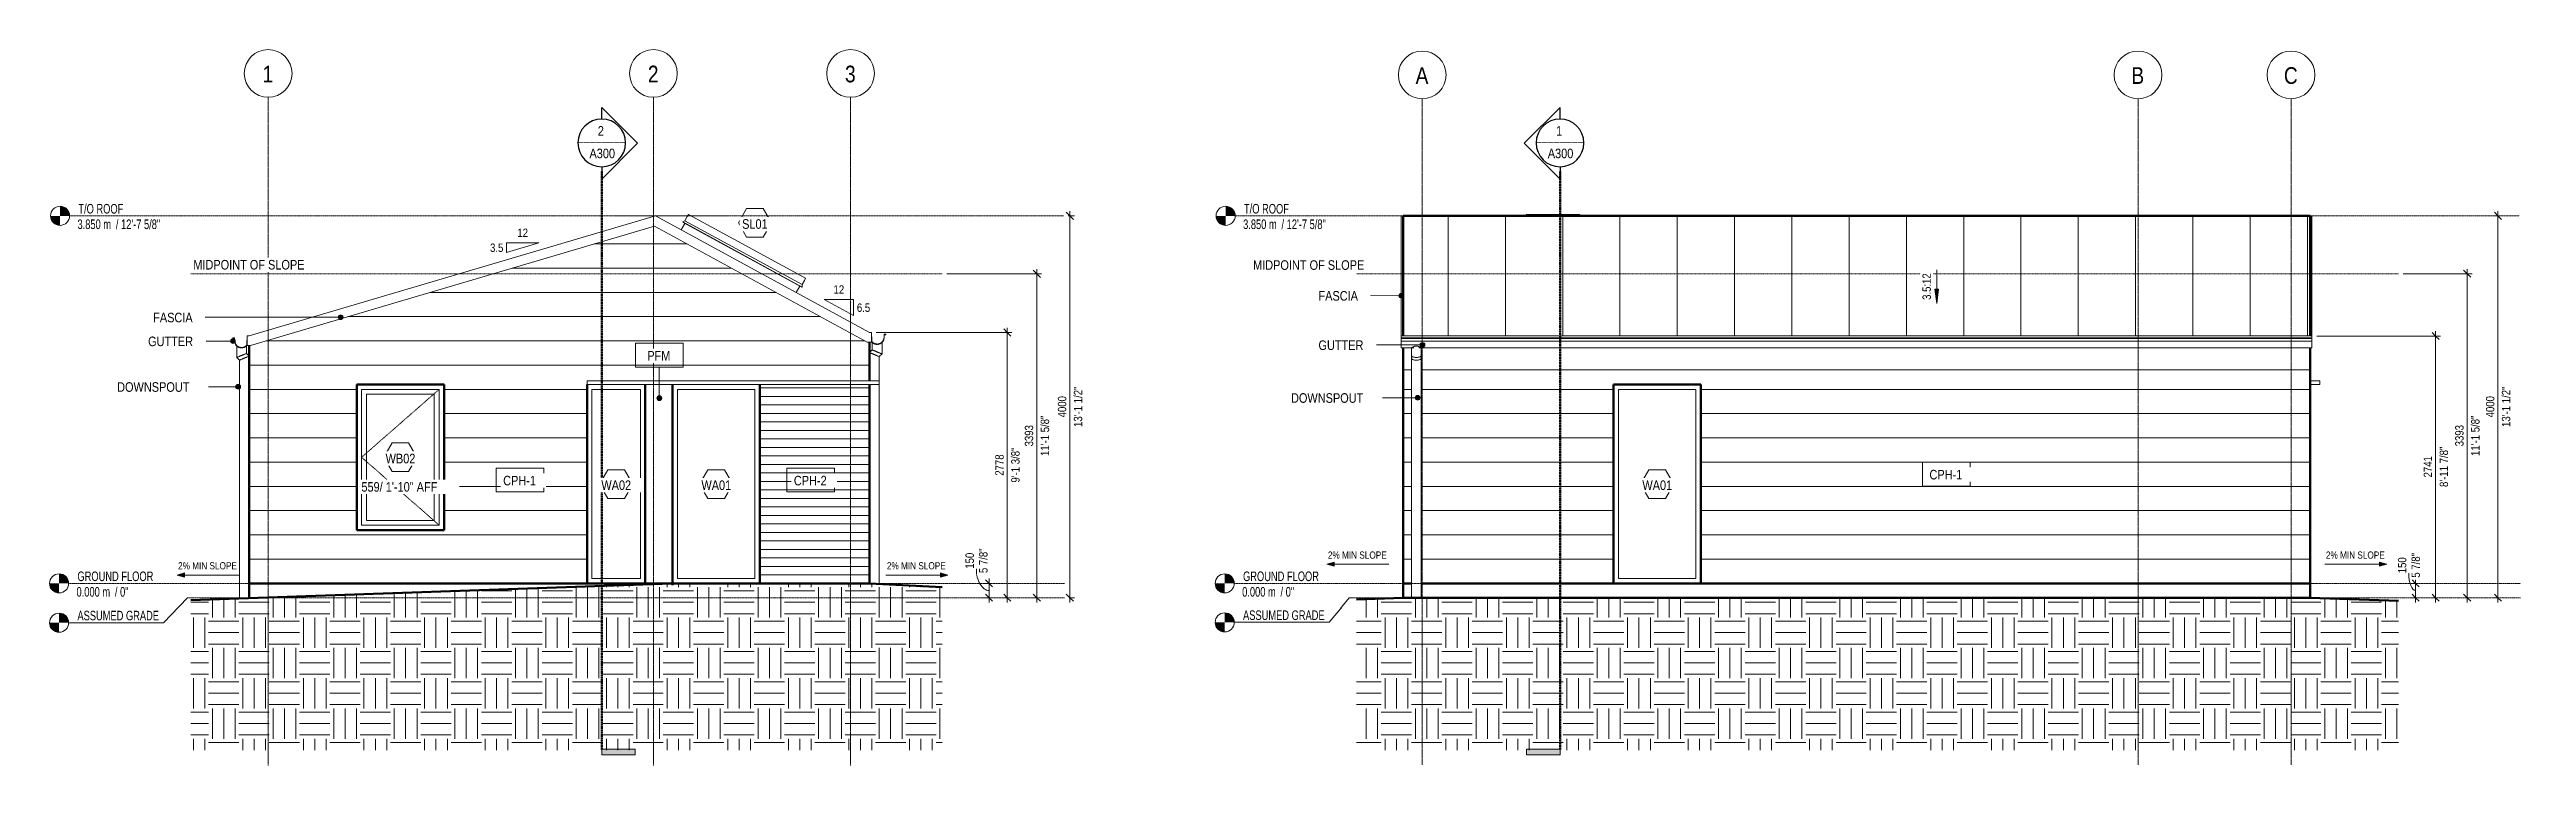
# Model space of a CAD drawing. Header units: millimetres. Extents: x -62626 to -9567, y -1907 to 5592.
# Drawn here: x -62626 to -36682, y -1907 to 5592 of the extents above; entities that cross this region are included whole.
import ezdxf

# ---------------------------------------------------------------- set-up
doc = ezdxf.new("R2010")
doc.units = ezdxf.units.MM
for name, pattern in [('CMHC_Center - Large', [18, 9, -3, 3, -3]), ('CMHC_Center - Medium', [12, 6, -2, 2, -2]), ('CMHC_Center - Small', [4.5, 2.25, -0.75, 0.75, -0.75]), ('CMHC_Dash - Small', [2, 1, -1])]:
    doc.linetypes.add(name, pattern=pattern)
for name, color, linetype, lineweight in [('A-ANNO-DIMS', 7, 'Continuous', 9), ('A-ANNO-DIMS-50', 7, 'Continuous', 9), ('A-ANNO-IDEN', 7, 'Continuous', 9), ('A-ANNO-NOTE', 7, 'Continuous', 9), ('A-DETL-GENF', 7, 'Continuous', 18), ('A-FLOR-LEVL', 7, 'Continuous', 9), ('A-FLOR-OTLN', 7, 'Continuous', 18), ('A-GENM', 7, 'Continuous', 18), ('A-GENM-IDEN', 7, 'Continuous', 18), ('A-GLAZ', 7, 'Continuous', 18), ('A-GLAZ-IDEN', 7, 'Continuous', 9), ('A-ROOF', 7, 'Continuous', 18), ('A-ROOF-IDEN', 7, 'Continuous', 9), ('A-ROOF-OTLN', 7, 'Continuous', 18), ('A-ROOF-PATT', 7, 'Continuous', 18), ('A-WALL', 7, 'Continuous', 18), ('A-WALL-PATT', 7, 'Continuous', 18), ('G-ANNO-DIMS', 7, 'Continuous', 9), ('G-ANNO-TEXT', 7, 'Continuous', 9), ('S-GRID', 7, 'Continuous', 9), ('S-GRID-IDEN', 7, 'Continuous', 9)]:
    doc.layers.add(name, color=color, linetype=linetype, lineweight=lineweight)
for name, color, linetype, lineweight, true_color in [('A-DETL', 7, 'Continuous', 18, 0x00a600), ('A-GLAZ-HDLN', 9, 'CMHC_Dash - Small', 18, 0x808080), ('G-ANNO-SYMB', 7, 'CMHC_Center - Small', 9, 0xffc640)]:
    doc.layers.add(name, color=color, linetype=linetype, lineweight=lineweight, true_color=true_color)
doc.styles.add('Arial', font='arial.ttf', dxfattribs={"height": 80})
doc.styles.add('Arial Narrow', font='ARIALN.TTF', dxfattribs={"width": 0.85, "height": 100})
doc.styles.add('Arial Narrow_1', font='ARIALN.TTF', dxfattribs={"height": 100})
doc.styles.add('Arial Narrow_2', font='ARIALN.TTF', dxfattribs={"height": 175})
doc.styles.add('Arial Narrow_3', font='ARIALN.TTF', dxfattribs={"height": 75})
doc.styles.add('Arial Narrow_4', font='ARIALN.TTF', dxfattribs={"height": 87.5})
doc.dimstyles.new('CMHC_Standard__Red_', dxfattribs={"dimscale": 304.8, "dimtxt": 89.55021, "dimasz": 0.246063, "dimexe": 0.164042, "dimexo": 0.164042, "dimgap": 0.04101, "dimtad": 1, "dimdec": 0, "dimzin": 0, "dimdsep": 46, "dimtxsty": 'Arial Narrow_4', "dimblk1": 'OBLIQUE', "dimblk2": 'OBLIQUE', "dimsah": 1, "dimcen": 0.09, "dimdle": 0.164042, "dimazin": 0, "dimtfac": 1, "dimtdec": 4, "dimtix": 1, "dimtmove": 0, "dimatfit": 3, "dimfxl": 1, "dimtvp": 1, "dimtfill": 1, "dimtolj": 1, "dimtzin": 0, "dimarcsym": 2})
doc.dimstyles.new('CMHC_Standard__Red__1', dxfattribs={"dimscale": 304.8, "dimtxt": 89.55021, "dimasz": 0.246063, "dimexe": 0.164042, "dimexo": 0.164042, "dimgap": 0.04101, "dimtad": 1, "dimdec": 0, "dimzin": 0, "dimdsep": 46, "dimtxsty": 'Arial Narrow_4', "dimblk1": 'OBLIQUE', "dimblk2": 'OBLIQUE', "dimsah": 1, "dimcen": 0.09, "dimdle": 0.164042, "dimazin": 0, "dimtfac": 1, "dimtdec": 4, "dimtix": 1, "dimtmove": 1, "dimatfit": 3, "dimfxl": 1, "dimtvp": 1, "dimtfill": 1, "dimtolj": 1, "dimtzin": 0, "dimarcsym": 2})
pattern_1 = [(0, (-54179.23, 0), (0, 89), [])]
pattern_2 = [(0, (-39090.86, 0), (0, 254), [])]

msp = doc.modelspace()

# ---------------------------------------------------------------- texts
at = {"layer": 'A-ANNO-NOTE', "char_height": 75, "width": 757.595, "attachment_point": 1, "style": 'Arial Narrow_3'}
for insert in [(-38782.3, 334.3), (-53855.4, 222.3)]:
    msp.add_mtext('2% MIN SLOPE', dxfattribs=dict(at, insert=insert))
at = {"layer": 'G-ANNO-SYMB', "color": 7, "linetype": 'Continuous', "attachment_point": 1}
for s, insert, char_height, width, style in [('2', (-56883.5, 4790), 100, 80.169, 'Arial Narrow_1'), ('1', (-46845.7, 4790), 100, 80.169, 'Arial Narrow_1'), ('________', (-57093.9, 4715.6), 80, 609.282, 'Arial'), ('A300', (-56970.6, 4553.9), 100, 336.709, 'Arial Narrow_1'), ('________', (-47056.1, 4715.6), 80, 609.282, 'Arial'), ('A300', (-46932.8, 4553.9), 100, 336.709, 'Arial Narrow_1')]:
    msp.add_mtext(s, dxfattribs=dict(at, insert=insert, char_height=char_height, width=width, style=style))

# ---------------------------------------------------------------- blocks, each defined once
blk = doc.blocks.new('Fixed - 2_0_x6_10_-8531899-ADU-1 - SOUTH')
at = {"layer": 'A-GLAZ'}
for p, q in [((-56945.32613, 2031.8), (-56945.32613, 51)), ((-56945.32613, 2031.8), (-56437.72613, 2031.8)), ((-56437.72613, 2031.8), (-56945.32613, 2031.8)), ((-56945.32613, 51), (-56945.32613, 2031.8)), ((-56437.72613, 51), (-56437.72613, 2031.8)), ((-56437.72613, 2031.8), (-56437.72613, 51)), ((-56945.32613, 51), (-56437.72613, 51)), ((-56437.72613, 51), (-56945.32613, 51))]:
    blk.add_line(p, q, dxfattribs=at)
blk = doc.blocks.new('Operable - 3_0_x5_0_-8899172-ADU-1 - SOUTH')
at = {"layer": 'A-GLAZ'}
for p, q in [((-59358, 2032), (-59358, 610)), ((-59358, 2032), (-58545, 2032)), ((-58545, 2032), (-59358, 2032)), ((-59358, 610), (-59358, 2032)), ((-58596, 1981), (-59307, 1981)), ((-59307, 660), (-59307, 1981)), ((-59307, 1981), (-59307, 660)), ((-59307, 1981), (-58596, 1981)), ((-58596, 1981), (-58596, 660)), ((-58596, 660), (-58596, 1981)), ((-58545, 610), (-58545, 2032)), ((-58545, 2032), (-58545, 610)), ((-59358, 610), (-58545, 610)), ((-58545, 610), (-59358, 610)), ((-58596, 660), (-59307, 660)), ((-59307, 660), (-58596, 660))]:
    blk.add_line(p, q, dxfattribs=at)
at = {"layer": 'A-GLAZ-HDLN'}
for p, q in [((-59358, 1321), (-58545, 2032)), ((-58545, 610), (-59358, 1321))]:
    blk.add_line(p, q, dxfattribs=at)
blk = doc.blocks.new('Fixed - 3_0_x6_10_-8526290-ADU-1 - SOUTH')
at = {"layer": 'A-GLAZ'}
for p, q in [((-56049.72613, 2031.8), (-55237.32613, 2031.8)), ((-56049.72613, 2031.8), (-56049.72613, 51)), ((-56049.72613, 51), (-56049.72613, 2031.8)), ((-55237.32613, 2031.8), (-56049.72613, 2031.8)), ((-55237.32613, 51), (-55237.32613, 2031.8)), ((-55237.32613, 2031.8), (-55237.32613, 51)), ((-56049.72613, 51), (-55237.32613, 51)), ((-55237.32613, 51), (-56049.72613, 51))]:
    blk.add_line(p, q, dxfattribs=at)
blk = doc.blocks.new('Skylight - 21_ x 54_ C08-8140695-ADU-1 - SOUTH')
at = {"layer": 'A-GLAZ'}
for p, q in [((-55972, 3770), (-56009, 3703)), ((-55971, 3798), (-55994, 3787)), ((-55994, 3787), (-54742, 3104)), ((-55994, 3787), (-55991, 3781)), ((-55991, 3781), (-54748, 3104)), ((-55947, 3843), (-55971, 3798)), ((-55971, 3798), (-54744, 3130)), ((-55935, 3865), (-55947, 3843)), ((-55935, 3865), (-54708, 3197)), ((-54804, 3047), (-54767, 3114)), ((-54744, 3130), (-54720, 3174)), ((-54742, 3104), (-54744, 3130)), ((-54720, 3174), (-54708, 3197)), ((-54748, 3104), (-54742, 3104))]:
    blk.add_line(p, q, dxfattribs=at)
blk = doc.blocks.new('Level - Standard-1636326-ADU-1 - SOUTH')
at = {"layer": 'A-FLOR-LEVL'}
h = blk.add_hatch(color=256, dxfattribs=at)
edge = h.paths.add_edge_path()
edge.add_line((-62526, -100), (-62526, 0))
edge.add_line((-62526, 0), (-62626, 0))
edge.add_arc((-62526, 0), 100, 180, 270)
h = blk.add_hatch(color=256, dxfattribs=at)
edge = h.paths.add_edge_path()
edge.add_line((-62526, 0), (-62426, 0))
edge.add_arc((-62526, 0), 100, 360, 450)
edge.add_line((-62526, 100), (-62526, 0))
blk.add_circle((-62526, 0), 100, dxfattribs=at)
blk = doc.blocks.new('Level - Standard-9115857-ADU-1 - SOUTH')
at = {"layer": 'A-FLOR-LEVL', "true_color": 0xff0000}
h = blk.add_hatch(color=1, dxfattribs=at)
edge = h.paths.add_edge_path()
edge.add_line((-62526, -512), (-62526, -412))
edge.add_line((-62526, -412), (-62626, -412))
edge.add_arc((-62526, -412), 100, 180, 270)
h = blk.add_hatch(color=1, dxfattribs=at)
edge = h.paths.add_edge_path()
edge.add_line((-62526, -412), (-62426, -412))
edge.add_arc((-62526, -412), 100, 0, 90)
edge.add_line((-62526, -312), (-62526, -412))
at = {"layer": 'A-FLOR-LEVL'}
blk.add_circle((-62526, -412), 100, dxfattribs=at)
blk = doc.blocks.new('Section - Standard-407976-ADU-1 - SOUTH')
at = {"layer": 'G-ANNO-SYMB', "linetype": 'Continuous'}
blk.add_hatch(color=7, dxfattribs=at).paths.add_polyline_path([(-56492, -1737), (-56842, -1737), (-56842, -1797), (-56492, -1797)])
at = {"layer": 'G-ANNO-SYMB', "color": 7, "linetype": 'Continuous', "lineweight": 18}
for p, q in [((-56842, -1797), (-56842, -1737)), ((-56842, -1737), (-56492, -1737)), ((-56492, -1797), (-56842, -1797)), ((-56492, -1737), (-56492, -1797))]:
    blk.add_line(p, q, dxfattribs=at)
blk = doc.blocks.new('Section - Arrow_ Empty-3208400-ADU-1 - SOUTH')
at = {"layer": 'G-ANNO-SYMB', "color": 7, "linetype": 'Continuous', "lineweight": 25}
for p, q in [((-56842, 4864), (-56842, 4986)), ((-56467, 4611), (-56842, 4986)), ((-56467, 4611), (-56842, 4235)), ((-56842, 4364), (-56842, 4235))]:
    blk.add_line(p, q, dxfattribs=at)
for start, end in [(90, 270), (90, 270), (270, 90), (270, 90)]:
    blk.add_arc((-56842, 4614), 250, start, end, dxfattribs=at)
blk = doc.blocks.new('CMHC_Tag - Window - Plan-8590417-ADU-1 - SOUTH')
at = {"layer": 'A-ANNO-NOTE'}
for p, q in [((-55730, 1191), (-55817, 1041)), ((-55817, 1041), (-55730, 891)), ((-55557, 1191), (-55730, 1191)), ((-55470, 1041), (-55557, 1191)), ((-55557, 891), (-55470, 1041)), ((-55730, 891), (-55557, 891))]:
    blk.add_line(p, q, dxfattribs=at)
blk = doc.blocks.new('CMHC_Tag - Window - Elevation-5642712-ADU-1 - SOUTH')
at = {"layer": 'A-ANNO-NOTE'}
for p, q in [((-59038, 1471), (-59124, 1321)), ((-59124, 1321), (-59038, 1171)), ((-58865, 1471), (-59038, 1471)), ((-58778, 1321), (-58865, 1471)), ((-58865, 1171), (-58778, 1321)), ((-59038, 1171), (-58865, 1171))]:
    blk.add_line(p, q, dxfattribs=at)
blk = doc.blocks.new('Grid - Standard-408483-ADU-1 - SOUTH')
at = {"layer": 'S-GRID-IDEN'}
blk.add_circle((-60336, 5342), 250, dxfattribs=at)
for start, end in [(0, 180), (180, 0)]:
    blk.add_arc((-60336, 5342), 250, start, end, dxfattribs=at)
blk = doc.blocks.new('CMHC_Tag - Material - Standard-7027297-ADU-1 - SOUTH')
at = {"layer": 'A-ANNO-NOTE'}
for p, q in [((-57948, 1208), (-57948, 958)), ((-57448, 1208), (-57948, 1208)), ((-57448, 958), (-57448, 1208)), ((-57948, 958), (-57448, 958))]:
    blk.add_line(p, q, dxfattribs=at)
blk = doc.blocks.new('CMHC_Graphic - Minimum Slope - 2_ Min-8593698-ADU-1 - SOUTH')
at = {"layer": 'A-ANNO-NOTE'}
blk.add_hatch(color=256, dxfattribs=at).paths.add_polyline_path([(-53293, 109), (-53216, 88), (-53293, 67)])
for p, q in [((-53293, 88), (-53866, 88)), ((-53293, 109), (-53293, 67)), ((-53216, 88), (-53293, 109)), ((-53293, 67), (-53216, 88))]:
    blk.add_line(p, q, dxfattribs=at)
blk = doc.blocks.new('CMHC_Graphic - Minimum Slope - 2_ Min-8593703-ADU-1 - SOUTH')
at = {"layer": 'A-ANNO-NOTE'}
blk.add_hatch(color=256, dxfattribs=at).paths.add_polyline_path([(-61214, 109), (-61214, 67), (-61291, 88)])
for p, q in [((-61214, 109), (-61291, 88)), ((-61291, 88), (-61214, 67)), ((-61214, 67), (-61214, 109)), ((-61214, 88), (-60641, 88))]:
    blk.add_line(p, q, dxfattribs=at)
blk = doc.blocks.new('DIMBLOCK1-ADU-1 - SOUTH')
at = {"layer": 'A-ANNO-DIMS-50', "color": 1, "true_color": 0xff0000, "transparency": 16777216}
for p, q in [((-52595, 2628), (-53967, 2628)), ((-52595, 2678), (-52595, -200)), ((-52595, 2628), (-52545, 2628)), ((-52595, -150), (-52645, -150)), ((-52595, -150), (-52592, -150))]:
    blk.add_line(p, q, dxfattribs=at)
at = {"layer": 'A-ANNO-DIMS-50', "color": 1, "lineweight": 18, "true_color": 0xff0000, "transparency": 16777216}
for p, q in [((-52595, 2628), (-52632, 2666)), ((-52595, 2628), (-52557, 2591)), ((-52595, -150), (-52632, -112)), ((-52595, -150), (-52557, -187))]:
    blk.add_line(p, q, dxfattribs=at)
at = {"layer": 'A-ANNO-DIMS-50', "color": 0, "transparency": 16777216, "insert": (-52553, 1056), "char_height": 87.5, "width": 440.08, "attachment_point": 1, "rotation": 90, "line_spacing_factor": 0.974696, "style": 'Arial Narrow_4', "bg_fill": 3, "box_fill_scale": 1.25, "bg_fill_color": 256, "bg_fill_true_color": 13158600, "bg_fill_transparency": 0}
blk.add_mtext('9\'-1 3/8"', dxfattribs=at)
at = {"layer": 'A-ANNO-DIMS-50', "color": 0, "transparency": 16777216, "insert": (-52720, 1128), "char_height": 87.5, "width": 266.09, "attachment_point": 1, "rotation": 90, "line_spacing_factor": 0.974696, "style": 'Arial Narrow_4', "bg_fill": 3, "box_fill_scale": 1.25, "bg_fill_color": 256, "bg_fill_true_color": 13158600, "bg_fill_transparency": 0}
blk.add_mtext('2778', dxfattribs=at)
blk = doc.blocks.new('_Oblique')
at = {"color": 0, "linetype": 'ByBlock', "lineweight": -2}
blk.add_line((-0.5, -0.5), (0.5, 0.5), dxfattribs=at)
blk = doc.blocks.new('DIMBLOCK2-ADU-1 - SOUTH')
at = {"layer": 'A-ANNO-DIMS-50', "color": 1, "true_color": 0xff0000, "transparency": 16777216}
for p, q in [((-51939, 3900), (-51939, -200)), ((-51939, 3850), (-51956, 3850)), ((-51939, 3850), (-51889, 3850)), ((-51939, -150), (-51946, -150)), ((-51939, -150), (-51889, -150))]:
    blk.add_line(p, q, dxfattribs=at)
at = {"layer": 'A-ANNO-DIMS-50', "color": 1, "lineweight": 18, "true_color": 0xff0000, "transparency": 16777216}
for p, q in [((-51939, 3850), (-51976, 3888)), ((-51939, 3850), (-51901, 3813)), ((-51939, -150), (-51976, -112)), ((-51939, -150), (-51901, -187))]:
    blk.add_line(p, q, dxfattribs=at)
at = {"layer": 'A-ANNO-DIMS-50', "color": 0, "transparency": 16777216, "insert": (-51897, 1639), "char_height": 87.5, "width": 506.6, "attachment_point": 1, "rotation": 90, "line_spacing_factor": 0.974696, "style": 'Arial Narrow_4', "bg_fill": 3, "box_fill_scale": 1.25, "bg_fill_color": 256, "bg_fill_true_color": 13158600, "bg_fill_transparency": 0}
blk.add_mtext('13\'-1 1/2"', dxfattribs=at)
at = {"layer": 'A-ANNO-DIMS-50', "color": 0, "transparency": 16777216, "insert": (-52064, 1739), "char_height": 87.5, "width": 266.09, "attachment_point": 1, "rotation": 90, "line_spacing_factor": 0.974696, "style": 'Arial Narrow_4', "bg_fill": 3, "box_fill_scale": 1.25, "bg_fill_color": 256, "bg_fill_true_color": 13158600, "bg_fill_transparency": 0}
blk.add_mtext('4000', dxfattribs=at)
blk = doc.blocks.new('DIMBLOCK3-ADU-1 - SOUTH')
at = {"layer": 'A-ANNO-DIMS-50', "color": 1, "true_color": 0xff0000, "transparency": 16777216}
for p, q in [((-52285, 3243), (-53226, 3243)), ((-52285, 3293), (-52285, -200)), ((-52285, 3243), (-52235, 3243)), ((-52285, -150), (-52335, -150)), ((-52285, -150), (-52282, -150))]:
    blk.add_line(p, q, dxfattribs=at)
at = {"layer": 'A-ANNO-DIMS-50', "color": 1, "lineweight": 18, "true_color": 0xff0000, "transparency": 16777216}
for p, q in [((-52285, 3243), (-52323, 3280)), ((-52285, 3243), (-52248, 3205)), ((-52285, -150), (-52323, -112)), ((-52285, -150), (-52248, -187))]:
    blk.add_line(p, q, dxfattribs=at)
at = {"layer": 'A-ANNO-DIMS-50', "color": 0, "transparency": 16777216, "insert": (-52244, 1335), "char_height": 87.5, "width": 506.6, "attachment_point": 1, "rotation": 90, "line_spacing_factor": 0.974696, "style": 'Arial Narrow_4', "bg_fill": 3, "box_fill_scale": 1.25, "bg_fill_color": 256, "bg_fill_true_color": 13158600, "bg_fill_transparency": 0}
blk.add_mtext('11\'-1 5/8"', dxfattribs=at)
at = {"layer": 'A-ANNO-DIMS-50', "color": 0, "transparency": 16777216, "insert": (-52411, 1435), "char_height": 87.5, "width": 266.09, "attachment_point": 1, "rotation": 90, "line_spacing_factor": 0.974696, "style": 'Arial Narrow_4', "bg_fill": 3, "box_fill_scale": 1.25, "bg_fill_color": 256, "bg_fill_true_color": 13158600, "bg_fill_transparency": 0}
blk.add_mtext('3393', dxfattribs=at)
blk = doc.blocks.new('DIMBLOCK4-ADU-1 - SOUTH')
at = {"layer": 'A-ANNO-DIMS-50', "color": 1, "true_color": 0xff0000, "transparency": 16777216}
for p, q in [((-52785, 0), (-52835, 0)), ((-52785, 50), (-52785, -200)), ((-52785, 0), (-52782, 0)), ((-52785, -150), (-52835, -150)), ((-52785, -150), (-52782, -150))]:
    blk.add_line(p, q, dxfattribs=at)
at = {"layer": 'A-ANNO-DIMS-50', "color": 1, "lineweight": 18, "true_color": 0xff0000, "transparency": 16777216}
for p, q in [((-52785, 0), (-52823, 38)), ((-52785, 0), (-52748, -37)), ((-52785, -150), (-52823, -112)), ((-52785, -150), (-52748, -187))]:
    blk.add_line(p, q, dxfattribs=at)
at = {"layer": 'A-ANNO-DIMS-50', "color": 1, "true_color": 0xff0000, "transparency": 16777216}
blk.add_ellipse((-52785, 154), major_axis=(0, 229), ratio=0.582275, start_param=1.570796, end_param=3.141593, dxfattribs=at)
at = {"layer": 'A-ANNO-DIMS-50', "color": 0, "transparency": 16777216, "insert": (-52889, 108), "char_height": 87.5, "width": 310.44, "attachment_point": 1, "rotation": 90, "line_spacing_factor": 0.974696, "style": 'Arial Narrow_4', "bg_fill": 3, "box_fill_scale": 1.25, "bg_fill_color": 256, "bg_fill_true_color": 13158600, "bg_fill_transparency": 0}
blk.add_mtext('5 7/8"', dxfattribs=at)
at = {"layer": 'A-ANNO-DIMS-50', "color": 0, "transparency": 16777216, "insert": (-53032, 154), "char_height": 87.5, "width": 199.57, "attachment_point": 1, "rotation": 90, "line_spacing_factor": 0.974696, "style": 'Arial Narrow_4', "bg_fill": 3, "box_fill_scale": 1.25, "bg_fill_color": 256, "bg_fill_true_color": 13158600, "bg_fill_transparency": 0}
blk.add_mtext('150', dxfattribs=at)
blk = doc.blocks.new('Fixed - 3_0_x6_10_-8508826-ADU-1 - WEST')
at = {"layer": 'A-GLAZ'}
for p, q in [((-7817, 2032), (-7817, 51)), ((-7817, 2032), (-7004, 2032)), ((-7004, 2032), (-7817, 2032)), ((-7817, 51), (-7817, 2032)), ((-7004, 51), (-7004, 2032)), ((-7004, 2032), (-7004, 51)), ((-7817, 51), (-7004, 51)), ((-7004, 51), (-7817, 51))]:
    blk.add_line(p, q, dxfattribs=at)
blk = doc.blocks.new('Skylight - 21_ x 54_ C08-8140695-ADU-1 - WEST')
at = {"layer": 'A-GLAZ'}
for p, q in [((-8781, 3865), (-8222, 3865)), ((-8781, 3865), (-8781, 3850)), ((-8222, 3865), (-8222, 3850))]:
    blk.add_line(p, q, dxfattribs=at)
blk = doc.blocks.new('Level - Standard-1636326-ADU-1 - WEST')
at = {"layer": 'A-FLOR-LEVL'}
h = blk.add_hatch(color=256, dxfattribs=at)
edge = h.paths.add_edge_path()
edge.add_line((-11940, -100), (-11940, 0))
edge.add_line((-11940, 0), (-12040, 0))
edge.add_arc((-11940, 0), 100, 180, 270)
h = blk.add_hatch(color=256, dxfattribs=at)
edge = h.paths.add_edge_path()
edge.add_line((-11940, 0), (-11840, 0))
edge.add_arc((-11940, 0), 100, 360, 450)
edge.add_line((-11940, 100), (-11940, 0))
blk.add_circle((-11940, 0), 100, dxfattribs=at)
blk = doc.blocks.new('Level - Standard-9115857-ADU-1 - WEST')
at = {"layer": 'A-FLOR-LEVL', "true_color": 0xff0000}
h = blk.add_hatch(color=1, dxfattribs=at)
edge = h.paths.add_edge_path()
edge.add_line((-11940, -508), (-11940, -408))
edge.add_line((-11940, -408), (-12040, -408))
edge.add_arc((-11940, -408), 100, 180, 270)
h = blk.add_hatch(color=1, dxfattribs=at)
edge = h.paths.add_edge_path()
edge.add_line((-11940, -408), (-11840, -408))
edge.add_arc((-11940, -408), 100, 0, 90)
edge.add_line((-11940, -308), (-11940, -408))
at = {"layer": 'A-FLOR-LEVL'}
blk.add_circle((-11940, -408), 100, dxfattribs=at)
blk = doc.blocks.new('Section - Standard-407976-ADU-1 - WEST')
at = {"layer": 'G-ANNO-SYMB', "linetype": 'Continuous'}
blk.add_hatch(color=7, dxfattribs=at).paths.add_polyline_path([(-8778, -1737), (-8428, -1737), (-8428, -1797), (-8778, -1797)])
at = {"layer": 'G-ANNO-SYMB', "color": 7, "linetype": 'Continuous', "lineweight": 18}
for p, q in [((-8778, -1737), (-8778, -1797)), ((-8428, -1737), (-8778, -1737)), ((-8778, -1797), (-8428, -1797)), ((-8428, -1797), (-8428, -1737))]:
    blk.add_line(p, q, dxfattribs=at)
blk = doc.blocks.new('Section - Arrow_ Empty-3208400-ADU-1 - WEST')
at = {"layer": 'G-ANNO-SYMB', "color": 7, "linetype": 'Continuous', "lineweight": 25}
for p, q in [((-8803, 4611), (-8428, 4986)), ((-8428, 4864), (-8428, 4986)), ((-8803, 4611), (-8428, 4235)), ((-8428, 4364), (-8428, 4235))]:
    blk.add_line(p, q, dxfattribs=at)
for start, end in [(90, 270), (90, 270), (270, 90), (270, 90)]:
    blk.add_arc((-8428, 4614), 250, start, end, dxfattribs=at)
blk = doc.blocks.new('CMHC_Tag - Window - Plan-8590417-ADU-1 - WEST')
at = {"layer": 'A-ANNO-NOTE'}
for p, q in [((-7497, 1191), (-7584, 1041)), ((-7584, 1041), (-7497, 891)), ((-7324, 1191), (-7497, 1191)), ((-7237, 1041), (-7324, 1191)), ((-7324, 891), (-7237, 1041)), ((-7497, 891), (-7324, 891))]:
    blk.add_line(p, q, dxfattribs=at)
blk = doc.blocks.new('Grid - Standard-408483-ADU-1 - WEST')
at = {"layer": 'S-GRID-IDEN'}
blk.add_circle((-9871, 5326), 250, dxfattribs=at)
for start, end in [(0, 180), (180, 360)]:
    blk.add_arc((-9871, 5326), 250, start, end, dxfattribs=at)
blk = doc.blocks.new('CMHC_Tag - Material - Standard-7027297-ADU-1 - WEST')
at = {"layer": 'A-ANNO-NOTE'}
for p, q in [((-4631, 1270), (-4631, 1020)), ((-4131, 1270), (-4631, 1270)), ((-4131, 1020), (-4131, 1270)), ((-4631, 1020), (-4131, 1020))]:
    blk.add_line(p, q, dxfattribs=at)
blk = doc.blocks.new('CMHC_Graphic - Minimum Slope - 2_ Min-8593698-ADU-1 - WEST')
at = {"layer": 'A-ANNO-NOTE'}
blk.add_hatch(color=256, dxfattribs=at).paths.add_polyline_path([(157, 221), (234, 200), (157, 179)])
for p, q in [((157, 200), (-416, 200)), ((157, 221), (157, 179)), ((234, 200), (157, 221)), ((157, 179), (234, 200))]:
    blk.add_line(p, q, dxfattribs=at)
blk = doc.blocks.new('CMHC_Graphic - Minimum Slope - 2_ Min-8593703-ADU-1 - WEST')
at = {"layer": 'A-ANNO-NOTE'}
blk.add_hatch(color=256, dxfattribs=at).paths.add_polyline_path([(-10793, 221), (-10793, 179), (-10871, 200)])
for p, q in [((-10793, 221), (-10871, 200)), ((-10871, 200), (-10793, 179)), ((-10793, 179), (-10793, 221)), ((-10793, 200), (-10221, 200))]:
    blk.add_line(p, q, dxfattribs=at)
blk = doc.blocks.new('DIMBLOCK5-ADU-1 - WEST')
at = {"layer": 'A-ANNO-DIMS-50', "color": 1, "true_color": 0xff0000, "transparency": 16777216}
for p, q in [((-36981, 3900), (-36981, -200)), ((-36981, 3850), (-37031, 3850)), ((-36981, 3850), (-36978, 3850)), ((-36981, -150), (-37031, -150)), ((-36981, -150), (-36978, -150))]:
    blk.add_line(p, q, dxfattribs=at)
at = {"layer": 'A-ANNO-DIMS-50', "color": 1, "lineweight": 18, "true_color": 0xff0000, "transparency": 16777216}
for p, q in [((-36981, 3850), (-37018, 3888)), ((-36981, 3850), (-36943, 3813)), ((-36981, -150), (-37018, -112)), ((-36981, -150), (-36943, -187))]:
    blk.add_line(p, q, dxfattribs=at)
at = {"layer": 'A-ANNO-DIMS-50', "color": 0, "transparency": 16777216, "insert": (-36939, 1639), "char_height": 87.5, "width": 506.6, "attachment_point": 1, "rotation": 90, "line_spacing_factor": 0.974696, "style": 'Arial Narrow_4', "bg_fill": 3, "box_fill_scale": 1.25, "bg_fill_color": 256, "bg_fill_true_color": 13158600, "bg_fill_transparency": 0}
blk.add_mtext('13\'-1 1/2"', dxfattribs=at)
at = {"layer": 'A-ANNO-DIMS-50', "color": 0, "transparency": 16777216, "insert": (-37106, 1739), "char_height": 87.5, "width": 266.09, "attachment_point": 1, "rotation": 90, "line_spacing_factor": 0.974696, "style": 'Arial Narrow_4', "bg_fill": 3, "box_fill_scale": 1.25, "bg_fill_color": 256, "bg_fill_true_color": 13158600, "bg_fill_transparency": 0}
blk.add_mtext('4000', dxfattribs=at)
blk = doc.blocks.new('DIMBLOCK6-ADU-1 - WEST')
at = {"layer": 'A-ANNO-DIMS-50', "color": 1, "lineweight": 18, "true_color": 0xff0000, "transparency": 16777216}
for p, q in [((-37633, 2591), (-37670, 2629)), ((-37633, 2591), (-37595, 2554)), ((-37633, -150), (-37670, -112)), ((-37633, -150), (-37595, -187))]:
    blk.add_line(p, q, dxfattribs=at)
at = {"layer": 'A-ANNO-DIMS-50', "color": 1, "true_color": 0xff0000, "transparency": 16777216}
for p, q in [((-37633, 2641), (-37633, -200)), ((-37633, 2591), (-38879, 2591)), ((-37633, 2591), (-37583, 2591)), ((-37633, -150), (-37683, -150)), ((-37633, -150), (-37630, -150))]:
    blk.add_line(p, q, dxfattribs=at)
at = {"layer": 'A-ANNO-DIMS-50', "color": 0, "transparency": 16777216, "insert": (-37591, 1010), "char_height": 87.5, "width": 506.6, "attachment_point": 1, "rotation": 90, "line_spacing_factor": 0.974696, "style": 'Arial Narrow_4', "bg_fill": 3, "box_fill_scale": 1.25, "bg_fill_color": 256, "bg_fill_true_color": 13158600, "bg_fill_transparency": 0}
blk.add_mtext('8\'-11 7/8"', dxfattribs=at)
at = {"layer": 'A-ANNO-DIMS-50', "color": 0, "transparency": 16777216, "insert": (-37758, 1110), "char_height": 87.5, "width": 266.09, "attachment_point": 1, "rotation": 90, "line_spacing_factor": 0.974696, "style": 'Arial Narrow_4', "bg_fill": 3, "box_fill_scale": 1.25, "bg_fill_color": 256, "bg_fill_true_color": 13158600, "bg_fill_transparency": 0}
blk.add_mtext('2741', dxfattribs=at)
blk = doc.blocks.new('DIMBLOCK7-ADU-1 - WEST')
at = {"layer": 'A-ANNO-DIMS-50', "color": 1, "true_color": 0xff0000, "transparency": 16777216}
for p, q in [((-37302, 3243), (-37974, 3243)), ((-37302, -200), (-37302, 3293)), ((-37302, 3243), (-37252, 3243)), ((-37302, -150), (-37305, -150)), ((-37302, -150), (-37252, -150))]:
    blk.add_line(p, q, dxfattribs=at)
at = {"layer": 'A-ANNO-DIMS-50', "color": 1, "lineweight": 18, "true_color": 0xff0000, "transparency": 16777216}
for p, q in [((-37302, 3243), (-37340, 3281)), ((-37302, 3243), (-37265, 3206)), ((-37302, -150), (-37340, -112)), ((-37302, -150), (-37265, -187))]:
    blk.add_line(p, q, dxfattribs=at)
at = {"layer": 'A-ANNO-DIMS-50', "color": 0, "transparency": 16777216, "insert": (-37261, 1335), "char_height": 87.5, "width": 506.6, "attachment_point": 1, "rotation": 90, "line_spacing_factor": 0.974696, "style": 'Arial Narrow_4', "bg_fill": 3, "box_fill_scale": 1.25, "bg_fill_color": 256, "bg_fill_true_color": 13158600, "bg_fill_transparency": 0}
blk.add_mtext('11\'-1 5/8"', dxfattribs=at)
at = {"layer": 'A-ANNO-DIMS-50', "color": 0, "transparency": 16777216, "insert": (-37428, 1436), "char_height": 87.5, "width": 266.09, "attachment_point": 1, "rotation": 90, "line_spacing_factor": 0.974696, "style": 'Arial Narrow_4', "bg_fill": 3, "box_fill_scale": 1.25, "bg_fill_color": 256, "bg_fill_true_color": 13158600, "bg_fill_transparency": 0}
blk.add_mtext('3393', dxfattribs=at)
blk = doc.blocks.new('DIMBLOCK8-ADU-1 - WEST')
at = {"layer": 'A-ANNO-DIMS-50', "color": 1, "true_color": 0xff0000, "transparency": 16777216}
for p, q in [((-37843, 0), (-37893, 0)), ((-37843, 50), (-37843, -200)), ((-37843, 0), (-37840, 0)), ((-37843, -150), (-37893, -150)), ((-37843, -150), (-37840, -150))]:
    blk.add_line(p, q, dxfattribs=at)
at = {"layer": 'A-ANNO-DIMS-50', "color": 1, "lineweight": 18, "true_color": 0xff0000, "transparency": 16777216}
for p, q in [((-37843, 0), (-37880, 38)), ((-37843, 0), (-37805, -37)), ((-37843, -150), (-37880, -112)), ((-37843, -150), (-37805, -187))]:
    blk.add_line(p, q, dxfattribs=at)
at = {"layer": 'A-ANNO-DIMS-50', "color": 1, "true_color": 0xff0000, "transparency": 16777216}
blk.add_ellipse((-37843, 106), major_axis=(0, 181), ratio=0.394499, start_param=1.570796, end_param=3.141593, dxfattribs=at)
at = {"layer": 'A-ANNO-DIMS-50', "color": 0, "transparency": 16777216, "insert": (-37885, 60), "char_height": 87.5, "width": 310.44, "attachment_point": 1, "rotation": 90, "line_spacing_factor": 0.974696, "style": 'Arial Narrow_4', "bg_fill": 3, "box_fill_scale": 1.25, "bg_fill_color": 256, "bg_fill_true_color": 13158600, "bg_fill_transparency": 0}
blk.add_mtext('5 7/8"', dxfattribs=at)
at = {"layer": 'A-ANNO-DIMS-50', "color": 0, "transparency": 16777216, "insert": (-38028, 106), "char_height": 87.5, "width": 199.57, "attachment_point": 1, "rotation": 90, "line_spacing_factor": 0.974696, "style": 'Arial Narrow_4', "bg_fill": 3, "box_fill_scale": 1.25, "bg_fill_color": 256, "bg_fill_true_color": 13158600, "bg_fill_transparency": 0}
blk.add_mtext('150', dxfattribs=at)

# ---------------------------------------------------------------- hatches: boundary and pattern name
at = {"layer": 'A-ANNO-IDEN'}
h = msp.add_hatch(color=256, dxfattribs=at)
edge = h.paths.add_edge_path()
edge.add_arc((-56239.3, 1940.2), 25, 0, 360)
at = {"layer": 'A-DETL-GENF', "true_color": 0x808080}
h = msp.add_hatch(dxfattribs=at)
h.set_pattern_fill('FP_5', color=8, style=0, pattern_type=2)
h.set_pattern_definition([(0, (0, 0), (317.5, 317.5), [317.5, -317.5]), (0, (0, 119.06), (317.5, 317.5), [317.5, -317.5]), (0, (0, 238.12), (317.5, 317.5), [317.5, -317.5]), (90, (39.7, 277.8), (-317.5, 317.5), [317.5, -317.5]), (90, (158.75, 277.8), (-317.5, 317.5), [317.5, -317.5]), (90, (277.8, 277.8), (-317.5, 317.5), [317.5, -317.5])])
h.paths.add_polyline_path([(-60791.1, -1747.5), (-53275.7, -1747.5), (-53275.7, -39.9), (-54036.2, 0), (-56106.3, 0), (-61146.7, -176), (-61146.7, -1747.5)])
h = msp.add_hatch(dxfattribs=at)
h.set_pattern_fill('FP_9', color=8, style=0, pattern_type=2)
h.set_pattern_definition([(0, (-48359.18, 0), (317.5, 317.5), [317.5, -317.5]), (0, (-48359.18, 119.06), (317.5, 317.5), [317.5, -317.5]), (0, (-48359.18, 238.12), (317.5, 317.5), [317.5, -317.5]), (90, (-48319.5, 277.8), (-317.5, 317.5), [317.5, -317.5]), (90, (-48200.43, 277.8), (-317.5, 317.5), [317.5, -317.5]), (90, (-48081.37, 277.8), (-317.5, 317.5), [317.5, -317.5])])
h.paths.add_polyline_path([(-48938.1, -1747.5), (-38022.9, -1747.5), (-38022.9, -182.3), (-38947.9, -150), (-48447.9, -150), (-48938.1, -167.1), (-48938.1, -921.8)])
at = {"layer": 'A-GENM-IDEN'}
h = msp.add_hatch(color=256, dxfattribs=at)
edge = h.paths.add_edge_path()
edge.add_arc((-60650.2, 2059.9), 25, 0, 360)
h = msp.add_hatch(color=256, dxfattribs=at)
edge = h.paths.add_edge_path()
edge.add_arc((-48296.1, 1944.8), 25, 0, 360)
at = {"layer": 'A-ROOF-IDEN'}
h = msp.add_hatch(color=256, dxfattribs=at)
edge = h.paths.add_edge_path()
edge.add_arc((-48466.9, 3013), 25, 0, 360)
h = msp.add_hatch(color=256, dxfattribs=at)
edge = h.paths.add_edge_path()
edge.add_arc((-59577, 2787.7), 25, 0, 360)
h = msp.add_hatch(color=256, dxfattribs=at)
edge = h.paths.add_edge_path()
edge.add_arc((-60705.2, 2537.9), 25, 0, 360)
h = msp.add_hatch(color=256, dxfattribs=at)
edge = h.paths.add_edge_path()
edge.add_arc((-48244.9, 2497.9), 25, 0, 360)
at = {"layer": 'A-ROOF-PATT', "true_color": 0xb9b9b9}
h = msp.add_hatch(dxfattribs=at)
h.set_pattern_fill('FP_2', color=9, style=0, pattern_type=2)
h.set_pattern_definition([(0, (-73310, 2540), (0, 254), [])])
h.paths.add_polyline_path([(-54036.2, 2191), (-54036.2, 2528.2), (-54061.7, 2528.2), (-56290.6, 3742.3), (-60521.8, 2491.4), (-60536.2, 2491.4), (-60536.2, 2191), (-56323, 3436.6), (-54259.6, 2312.6)])
at = {"layer": 'A-ROOF-PATT', "true_color": 0x808080}
h = msp.add_hatch(dxfattribs=at)
h.set_pattern_fill('FP_7', color=8, style=0, pattern_type=2)
h.set_pattern_definition([(90, (-38376.9, -869.27), (-600, 4e-14), [])])
h.paths.add_polyline_path([(-43651, 2591.4), (-38947.9, 2591.4), (-38947.9, 3850), (-48447.9, 3850), (-48447.9, 2591.4), (-43821.6, 2591.4)])
at = {"layer": 'A-ROOF-PATT', "true_color": 0xb9b9b9}
h = msp.add_hatch(dxfattribs=at)
h.set_pattern_fill('FP_8', color=9, style=0, pattern_type=2)
h.set_pattern_definition([(0, (-38376.91, 2745), (0, 254), [])])
h.paths.add_polyline_path([(-45186, 2191), (-38947.9, 2191), (-38947.9, 2466.5), (-48259.9, 2466.5), (-48259.1, 2339.1), (-48259.1, 2191), (-45527.1, 2191)])
h.paths.add_polyline_path([(-48426.4, 2191), (-48360.7, 2191), (-48360.3, 2420), (-48359.8, 2466.5), (-48447.9, 2466.5), (-48447.9, 2191)])
at = {"layer": 'A-WALL-PATT', "true_color": 0xb9b9b9}
h = msp.add_hatch(dxfattribs=at)
h.set_pattern_fill('FP_3', color=9, style=0, pattern_type=2)
h.set_pattern_definition([(0, (-56243.73, 0), (0, 254), [])])
h.paths.add_polyline_path([(-60536.2, 0), (-56996.3, 0), (-56996.3, 2120.9), (-56100.7, 2120.9), (-56100.7, 3315.5), (-56323, 3436.6), (-60536.2, 2191), (-60536.2, 1283.4)])
h.paths.add_polyline_path([(-59408.5, 558.8), (-59408.5, 2082.8), (-58494.1, 2082.8), (-58494.1, 558.8), (-59178.9, 558.8)])
h = msp.add_hatch(dxfattribs=at)
h.set_pattern_fill('FP_4', color=9, style=0, pattern_type=2)
h.set_pattern_definition([(0, (-56280.83, 0), (0, 254), [])])
h.paths.add_polyline_path([(-55243.5, 2120.9), (-54036.2, 2120.9), (-54036.2, 2191), (-56100.7, 3315.5), (-56100.7, 2120.9)])
h = msp.add_hatch(dxfattribs=at)
h.set_pattern_fill('FP_1', color=9, style=0, pattern_type=2)
h.set_pattern_definition(pattern_1)
h.paths.add_polyline_path([(-54505.6, 0), (-54322.2, 0), (-54322.2, 2082.8), (-55186.3, 2082.8), (-55186.3, 0), (-54567.1, 0)])
h = msp.add_hatch(dxfattribs=at)
h.set_pattern_fill('FP_1', color=9, style=0, pattern_type=2)
h.set_pattern_definition(pattern_1)
h.paths.add_polyline_path([(-54036.2, 0), (-54036.2, 2082.8), (-54322.2, 2082.8), (-54322.2, 0), (-54259.6, 0)])
h = msp.add_hatch(dxfattribs=at)
h.set_pattern_fill('FP_6', color=9, style=0, pattern_type=2)
h.set_pattern_definition(pattern_2)
h.paths.add_polyline_path([(-48447.9, 0), (-48360.7, 0), (-48360.7, 2191), (-48447.9, 2191), (-48447.9, 146.9)])
h.paths.add_polyline_path([(-48259.1, 0), (-48161.9, 0), (-48161.9, 2191), (-48259.1, 2191), (-48259.1, 52.1)])
h = msp.add_hatch(dxfattribs=at)
h.set_pattern_fill('FP_6', color=9, style=0, pattern_type=2)
h.set_pattern_definition(pattern_2)
h.paths.add_polyline_path([(-48161.9, 0), (-46244.5, 0), (-46244.5, 2082.8), (-45330.1, 2082.8), (-45330.1, 0), (-39233.9, 0), (-39233.9, 2191), (-48161.9, 2191), (-48161.9, 146.9)])
h = msp.add_hatch(dxfattribs=at)
h.set_pattern_fill('FP_6', color=9, style=0, pattern_type=2)
h.set_pattern_definition(pattern_2)
h.paths.add_polyline_path([(-38947.9, 0), (-38947.9, 2191), (-39233.9, 2191), (-39233.9, 0)])

# ---------------------------------------------------------------- linework, layer by layer
at = {"layer": 'A-ANNO-IDEN'}
msp.add_line((-56239.3, 1940.2), (-56239.3, 2265.5), dxfattribs=at)
msp.add_circle((-56239.3, 1940.2), 25, dxfattribs=at)
at = {"layer": 'A-DETL', "color": 8, "true_color": 0x808080}
for p, q in [((-56300.5, 3850.1), (-56300.5, 4000)), ((-56703.5, 3850.1), (-55523.5, 3850.1))]:
    msp.add_line(p, q, dxfattribs=at)
at = {"layer": 'A-DETL', "color": 7, "linetype": 'CMHC_Dash - Small'}
for p, q in [((-61146.7, 3242.6), (-53275.7, 3242.6)), ((-48938.1, 3243), (-38022.9, 3243)), ((-56106.3, 0), (-56996.3, 0)), ((-53934.6, 0), (-54036.2, 0)), ((-53934.6, 0), (-54036.2, 0)), ((-38947.9, 0), (-38846.3, 0)), ((-38947.9, 0), (-38846.3, 0))]:
    msp.add_line(p, q, dxfattribs=at)
at = {"layer": 'A-DETL', "color": 7, "lineweight": 50}
for p, q in [((-56100.7, 2082.8), (-56100.7, -17.2)), ((-56106.3, 0), (-61146.7, -176)), ((-54036.2, 0), (-56106.3, 0)), ((-53275.7, -39.9), (-54036.2, 0)), ((-48447.9, -150), (-48938.1, -167.1)), ((-38947.9, -150), (-48447.9, -150)), ((-38022.9, -182.3), (-38947.9, -150))]:
    msp.add_line(p, q, dxfattribs=at)
at = {"layer": 'A-FLOR-OTLN', "lineweight": 50}
for p, q in [((-60536.2, -154.7), (-60536.2, 0)), ((-56386.7, 0), (-60536.2, 0)), ((-48447.9, 0), (-48447.9, -150)), ((-38947.9, 0), (-48259.2, 0)), ((-38947.9, -150), (-38947.9, 0))]:
    msp.add_line(p, q, dxfattribs=at)
at = {"layer": 'A-GENM'}
for p, q in [((-60665.9, 2491.4), (-60665.9, 2490.3)), ((-60665.9, 2486.1), (-60665.9, 2366.4)), ((-60665.9, 2366.4), (-60637.8, 2338.3)), ((-60637.8, 2338.3), (-60637.8, -150)), ((-60564.3, 2408.5), (-60564.3, 2486.2)), ((-60536.2, 2380.4), (-60564.3, 2408.5)), ((-54008.1, 2445.4), (-54036.2, 2417.3)), ((-54008.1, 2523), (-54008.1, 2445.4)), ((-53934.6, 2375.2), (-53906.5, 2403.3)), ((-53934.6, 2120.9), (-53934.6, 2375.2)), ((-53906.5, 2527.2), (-53906.5, 2528.2)), ((-53906.5, 2403.3), (-53906.5, 2522.9)), ((-48360.7, 2470.5), (-48360.7, 2469.4)), ((-48360.7, 2466.4), (-48360.7, 2387.5)), ((-48360.7, 2387.5), (-48360.7, 2359.4)), ((-48360.7, 2359.4), (-48360.7, -150)), ((-48360.6, 2469.4), (-48335.9, 2469.4)), ((-48283.8, 2469.4), (-48259.1, 2469.4)), ((-48259.1, 2469.4), (-48259.1, 2470.5)), ((-48259.1, 2387.5), (-48259.1, 2466.4)), ((-48259.1, 2359.4), (-48259.1, 2387.5)), ((-48259.1, -150), (-48259.1, 2359.4)), ((-53934.6, -5.3), (-53934.6, 2082.8)), ((-60637.8, -150), (-60536.2, -150))]:
    msp.add_line(p, q, dxfattribs=at)
for points, knots in [([(-60564.3, 2491.4), (-60564.3, 2491.2), (-60564.8, 2490.6), (-60565.9, 2489.6), (-60566.8, 2489), (-60567.5, 2488.4), (-60568.3, 2487.8), (-60569.5, 2486.8), (-60571.2, 2485.4), (-60573.1, 2483.9), (-60574.6, 2482.9), (-60575.5, 2482.3), (-60576.2, 2481.9), (-60576.9, 2481.5), (-60577.8, 2480.9), (-60579.5, 2479.9), (-60582.2, 2478.4), (-60585, 2477), (-60587.4, 2476), (-60589.2, 2475.3), (-60591.2, 2474.6), (-60593.8, 2473.7), (-60597.2, 2472.7), (-60601.5, 2471.7), (-60607.4, 2470.8), (-60613.6, 2470.5), (-60619.8, 2470.6), (-60624.3, 2471), (-60628.7, 2471.7), (-60633, 2472.7), (-60636.5, 2473.7), (-60639.1, 2474.6), (-60640.7, 2475.2), (-60641.9, 2475.6), (-60643.2, 2476.1), (-60645.3, 2477), (-60648.1, 2478.4), (-60650.7, 2479.9), (-60652.4, 2480.9), (-60653.4, 2481.5), (-60654.1, 2481.9), (-60654.8, 2482.3), (-60655.6, 2482.9), (-60657.1, 2483.9), (-60659, 2485.4), (-60660.7, 2486.8), (-60661.9, 2487.8), (-60662.7, 2488.4), (-60663.5, 2489), (-60664.3, 2489.6), (-60665.5, 2490.6), (-60665.9, 2491.2), (-60665.9, 2491.4)], [0, 0, 0, 0, 0.0555556, 0.0833333, 0.0972222, 0.1111111, 0.125, 0.1388889, 0.1666667, 0.1944444, 0.2083333, 0.2152778, 0.2222222, 0.2291667, 0.2361111, 0.25, 0.2777778, 0.3055556, 0.3194444, 0.3333333, 0.3472222, 0.3611111, 0.3888889, 0.4166667, 0.4444444, 0.5, 0.5277778, 0.5555556, 0.5833333, 0.6111111, 0.6388889, 0.6527778, 0.6666667, 0.6736111, 0.6805556, 0.6944444, 0.7222222, 0.75, 0.7638889, 0.7708333, 0.7777778, 0.7847222, 0.7916667, 0.8055556, 0.8333333, 0.8611111, 0.875, 0.8888889, 0.9027778, 0.9166667, 0.9444444, 1, 1, 1, 1]), ([(-60665.9, 2491.4), (-60665.9, 2491.2), (-60665.5, 2490.6), (-60664.3, 2489.6), (-60663.5, 2489), (-60662.7, 2488.4), (-60661.9, 2487.8), (-60660.7, 2486.8), (-60659, 2485.4), (-60657.1, 2483.9), (-60655.6, 2482.9), (-60654.8, 2482.3), (-60654.3, 2482), (-60654.1, 2481.9)], [0, 0, 0, 0, 0.05555556, 0.08333333, 0.09722222, 0.11111111, 0.125, 0.13888889, 0.16666667, 0.19444444, 0.20833333, 0.21527778, 0.22222222, 0.22222222, 0.22222222, 0.22222222]), ([(-60665.9, 2486.1), (-60665.9, 2485.9), (-60665.5, 2485.4), (-60664.3, 2484.5), (-60663.5, 2483.9), (-60662.7, 2483.4), (-60661.9, 2482.8), (-60660.7, 2481.8), (-60659.1, 2480.5), (-60657.1, 2479.1), (-60655.6, 2478.2), (-60654.7, 2477.6), (-60654.1, 2477.2), (-60653.4, 2476.8), (-60652.4, 2476.3), (-60650.7, 2475.3), (-60648, 2473.9), (-60645.2, 2472.6), (-60642.8, 2471.6), (-60641, 2470.9), (-60639.7, 2470.5), (-60639, 2470.3)], [-1, -1, -1, -1, -0.94444444, -0.91666667, -0.90277778, -0.88888889, -0.875, -0.86111111, -0.83333333, -0.80555556, -0.79166667, -0.78472222, -0.77777778, -0.77083333, -0.76388889, -0.75, -0.72222222, -0.69444444, -0.68055556, -0.66666667, -0.65277778, -0.65277778, -0.65277778, -0.65277778]), ([(-60564.3, 2408.5), (-60564.3, 2408.5), (-60565.5, 2408), (-60570.6, 2405.9), (-60578.8, 2402.5), (-60587.7, 2398.9), (-60595.6, 2395.6), (-60601.9, 2392.9), (-60608.5, 2390.2), (-60615.1, 2387.5), (-60621.8, 2384.7), (-60628.3, 2382), (-60634.6, 2379.4), (-60642.6, 2376.1), (-60651.5, 2372.4), (-60659.6, 2369.1), (-60664.8, 2366.9), (-60665.9, 2366.4), (-60665.9, 2366.4)], [0, 0, 0, 0, 0.0833333, 0.1666667, 0.25, 0.3333333, 0.375, 0.4166667, 0.4583333, 0.5, 0.5416667, 0.5833333, 0.625, 0.6666667, 0.75, 0.8333333, 0.9166667, 1, 1, 1, 1]), ([(-60653.4, 2480.4), (-60653.1, 2480.2), (-60652.4, 2479.8), (-60651.3, 2479.1), (-60650.3, 2478.6), (-60649.9, 2478.3)], [0.229166667, 0.229166667, 0.229166667, 0.229166667, 0.236111111, 0.25, 0.262038588, 0.262038588, 0.262038588, 0.262038588]), ([(-60639.1, 2473.5), (-60638.4, 2473.3), (-60636.4, 2472.6), (-60633.7, 2471.8), (-60631.6, 2471.3), (-60630.9, 2471.1)], [0.347222222, 0.347222222, 0.347222222, 0.347222222, 0.361111111, 0.388888889, 0.402430205, 0.402430205, 0.402430205, 0.402430205]), ([(-60536.2, 2380.4), (-60536.2, 2380.4), (-60537.4, 2379.9), (-60542.5, 2377.8), (-60550.7, 2374.4), (-60559.6, 2370.8), (-60567.5, 2367.5), (-60573.8, 2364.8), (-60580.4, 2362.1), (-60587, 2359.4), (-60593.7, 2356.6), (-60600.2, 2353.9), (-60606.5, 2351.3), (-60614.5, 2348), (-60623.4, 2344.3), (-60631.5, 2341), (-60636.7, 2338.8), (-60637.8, 2338.4), (-60637.8, 2338.3)], [0, 0, 0, 0, 0.0833333, 0.1666667, 0.25, 0.3333333, 0.375, 0.4166667, 0.4583333, 0.5, 0.5416667, 0.5833333, 0.625, 0.6666667, 0.75, 0.8333333, 0.9166667, 1, 1, 1, 1]), ([(-60631.8, 2468.3), (-60630.8, 2468), (-60628.3, 2467.5), (-60624.9, 2467), (-60622.6, 2466.8), (-60621.7, 2466.7)], [-0.603550814, -0.603550814, -0.603550814, -0.603550814, -0.583333333, -0.555555556, -0.539852002, -0.539852002, -0.539852002, -0.539852002]), ([(-60622, 2469.7), (-60619.7, 2469.5), (-60616.4, 2469.4), (-60613.1, 2469.5), (-60612, 2469.5)], [0.458450542, 0.458450542, 0.458450542, 0.458450542, 0.5, 0.518540982, 0.518540982, 0.518540982, 0.518540982]), ([(-60612.6, 2466.5), (-60611.9, 2466.5), (-60609.7, 2466.6), (-60606.5, 2466.9), (-60604.1, 2467.2), (-60603.2, 2467.3)], [-0.484611228, -0.484611228, -0.484611228, -0.484611228, -0.472222222, -0.444444444, -0.426913775, -0.426913775, -0.426913775, -0.426913775]), ([(-60603.9, 2470.3), (-60603.1, 2470.4), (-60600.9, 2470.8), (-60598.1, 2471.4), (-60596.1, 2472), (-60595.6, 2472.1)], [0.568214042, 0.568214042, 0.568214042, 0.568214042, 0.583333333, 0.611111111, 0.622330547, 0.622330547, 0.622330547, 0.622330547]), ([(-60595.4, 2469.1), (-60594.7, 2469.3), (-60593.2, 2469.7), (-60591.2, 2470.3), (-60589.3, 2471), (-60587.4, 2471.6), (-60586.2, 2472.1), (-60585.6, 2472.4)], [-0.376106654, -0.376106654, -0.376106654, -0.376106654, -0.361111111, -0.347222222, -0.333333333, -0.319444444, -0.305555556, -0.305555556, -0.305555556, -0.305555556]), ([(-60586.9, 2475.1), (-60586.5, 2475.3), (-60584.8, 2476), (-60583.1, 2476.9), (-60581.8, 2477.6), (-60581.6, 2477.7)], [0.684098353, 0.684098353, 0.684098353, 0.684098353, 0.694444444, 0.722222222, 0.727419595, 0.727419595, 0.727419595, 0.727419595]), ([(-60580.3, 2475), (-60579.9, 2475.2), (-60579, 2475.7), (-60577.8, 2476.4), (-60576.9, 2476.9), (-60576.2, 2477.3), (-60575.5, 2477.7), (-60574.6, 2478.2), (-60573.1, 2479.2), (-60571.2, 2480.6), (-60569.5, 2481.9), (-60568.3, 2482.8), (-60567.5, 2483.4), (-60566.8, 2484), (-60565.9, 2484.6), (-60564.7, 2485.5), (-60564.3, 2486), (-60564.3, 2486.2)], [-0.26110821, -0.26110821, -0.26110821, -0.26110821, -0.25, -0.23611111, -0.22916667, -0.22222222, -0.21527778, -0.20833333, -0.19444444, -0.16666667, -0.13888889, -0.125, -0.11111111, -0.09722222, -0.08333333, -0.05555556, 0, 0, 0, 0]), ([(-60576.2, 2481.9), (-60575.9, 2482), (-60575.5, 2482.3), (-60574.6, 2482.9), (-60573.1, 2483.9), (-60571.2, 2485.4), (-60569.5, 2486.8), (-60568.3, 2487.8), (-60567.5, 2488.4), (-60566.8, 2489), (-60565.9, 2489.6), (-60564.8, 2490.6), (-60564.3, 2491.2), (-60564.3, 2491.4)], [0.77777778, 0.77777778, 0.77777778, 0.77777778, 0.78472222, 0.79166667, 0.80555556, 0.83333333, 0.86111111, 0.875, 0.88888889, 0.90277778, 0.91666667, 0.94444444, 1, 1, 1, 1]), ([(-60571.5, 2484.1), (-60571.4, 2484.2), (-60570.6, 2484.8), (-60569.8, 2485.5), (-60569.2, 2486), (-60569.2, 2486)], [0.829767764, 0.829767764, 0.829767764, 0.829767764, 0.833333333, 0.861111111, 0.862284298, 0.862284298, 0.862284298, 0.862284298]), ([(-60569.2, 2486), (-60569.2, 2486), (-60569.8, 2485.5), (-60570.6, 2484.8), (-60571.4, 2484.2), (-60571.5, 2484.1)], [0.137715702, 0.137715702, 0.137715702, 0.137715702, 0.138888889, 0.166666667, 0.170232236, 0.170232236, 0.170232236, 0.170232236]), ([(-53934.6, 2375.2), (-53934.6, 2375.2), (-53935.8, 2375.7), (-53940.9, 2377.8), (-53949.1, 2381.2), (-53958, 2384.9), (-53965.9, 2388.2), (-53972.2, 2390.8), (-53978.8, 2393.5), (-53985.4, 2396.2), (-53992.1, 2399), (-53998.6, 2401.7), (-54004.9, 2404.3), (-54012.9, 2407.6), (-54021.8, 2411.3), (-54029.9, 2414.7), (-54035.1, 2416.8), (-54036.2, 2417.3), (-54036.2, 2417.3)], [0, 0, 0, 0, 0.0833333, 0.1666667, 0.25, 0.3333333, 0.375, 0.4166667, 0.4583333, 0.5, 0.5416667, 0.5833333, 0.625, 0.6666667, 0.75, 0.8333333, 0.9166667, 1, 1, 1, 1]), ([(-54008.1, 2528.2), (-54008.1, 2528), (-54007.7, 2527.5), (-54006.5, 2526.5), (-54005.7, 2525.8), (-54004.9, 2525.2), (-54004.1, 2524.6), (-54002.9, 2523.6), (-54001.2, 2522.2), (-53999.3, 2520.7), (-53997.8, 2519.7), (-53997, 2519.1), (-53996.5, 2518.9), (-53996.3, 2518.7)], [0, 0, 0, 0, 0.05555556, 0.08333333, 0.09722222, 0.11111111, 0.125, 0.13888889, 0.16666667, 0.19444444, 0.20833333, 0.21527778, 0.22222222, 0.22222222, 0.22222222, 0.22222222]), ([(-53906.5, 2528.2), (-53906.5, 2528), (-53907, 2527.5), (-53908.1, 2526.5), (-53909, 2525.8), (-53909.7, 2525.2), (-53910.5, 2524.6), (-53911.7, 2523.6), (-53913.4, 2522.2), (-53915.3, 2520.7), (-53916.8, 2519.7), (-53917.7, 2519.1), (-53918.4, 2518.7), (-53919.1, 2518.3), (-53920, 2517.8), (-53921.7, 2516.7), (-53924.4, 2515.3), (-53927.2, 2513.9), (-53929.6, 2512.8), (-53931.4, 2512.1), (-53933.4, 2511.5), (-53936, 2510.6), (-53939.4, 2509.6), (-53943.7, 2508.6), (-53949.6, 2507.6), (-53955.8, 2507.3), (-53962, 2507.5), (-53966.5, 2507.9), (-53970.9, 2508.6), (-53975.2, 2509.6), (-53978.7, 2510.6), (-53981.3, 2511.5), (-53982.9, 2512), (-53984.1, 2512.5), (-53985.4, 2513), (-53987.5, 2513.9), (-53990.3, 2515.3), (-53992.9, 2516.7), (-53994.6, 2517.8), (-53995.6, 2518.3), (-53996.3, 2518.7), (-53997, 2519.1), (-53997.8, 2519.7), (-53999.3, 2520.7), (-54001.2, 2522.2), (-54002.9, 2523.6), (-54004.1, 2524.6), (-54004.9, 2525.2), (-54005.7, 2525.8), (-54006.5, 2526.5), (-54007.7, 2527.5), (-54008.1, 2528), (-54008.1, 2528.2)], [0, 0, 0, 0, 0.0555556, 0.0833333, 0.0972222, 0.1111111, 0.125, 0.1388889, 0.1666667, 0.1944444, 0.2083333, 0.2152778, 0.2222222, 0.2291667, 0.2361111, 0.25, 0.2777778, 0.3055556, 0.3194444, 0.3333333, 0.3472222, 0.3611111, 0.3888889, 0.4166667, 0.4444444, 0.5, 0.5277778, 0.5555556, 0.5833333, 0.6111111, 0.6388889, 0.6527778, 0.6666667, 0.6736111, 0.6805556, 0.6944444, 0.7222222, 0.75, 0.7638889, 0.7708333, 0.7777778, 0.7847222, 0.7916667, 0.8055556, 0.8333333, 0.8611111, 0.875, 0.8888889, 0.9027778, 0.9166667, 0.9444444, 1, 1, 1, 1]), ([(-54008.1, 2523), (-54008.1, 2522.9), (-54007.7, 2522.4), (-54006.5, 2521.4), (-54005.7, 2520.8), (-54004.9, 2520.3), (-54004.1, 2519.7), (-54002.9, 2518.7), (-54001.3, 2517.4), (-53999.3, 2516), (-53997.8, 2515.1), (-53997, 2514.5), (-53996.3, 2514.1), (-53995.6, 2513.7), (-53994.6, 2513.2), (-53993.5, 2512.6), (-53992.5, 2512.1), (-53992.1, 2511.8)], [-1, -1, -1, -1, -0.94444444, -0.91666667, -0.90277778, -0.88888889, -0.875, -0.86111111, -0.83333333, -0.80555556, -0.79166667, -0.78472222, -0.77777778, -0.77083333, -0.76388889, -0.75, -0.73889179, -0.73889179, -0.73889179, -0.73889179]), ([(-53906.5, 2403.3), (-53906.5, 2403.3), (-53907.7, 2403.8), (-53912.8, 2405.9), (-53921, 2409.3), (-53929.9, 2413), (-53937.8, 2416.3), (-53944.1, 2418.9), (-53950.7, 2421.6), (-53957.3, 2424.3), (-53964, 2427.1), (-53970.5, 2429.8), (-53976.8, 2432.4), (-53984.8, 2435.7), (-53993.7, 2439.4), (-54001.8, 2442.8), (-54007, 2444.9), (-54008.1, 2445.4), (-54008.1, 2445.4)], [0, 0, 0, 0, 0.0833333, 0.1666667, 0.25, 0.3333333, 0.375, 0.4166667, 0.4583333, 0.5, 0.5416667, 0.5833333, 0.625, 0.6666667, 0.75, 0.8333333, 0.9166667, 1, 1, 1, 1]), ([(-54000.9, 2520.9), (-54001, 2521), (-54001.8, 2521.7), (-54002.6, 2522.3), (-54003.3, 2522.9), (-54003.3, 2522.9)], [0.829767764, 0.829767764, 0.829767764, 0.829767764, 0.833333333, 0.861111111, 0.862284298, 0.862284298, 0.862284298, 0.862284298]), ([(-54003.3, 2522.9), (-54003.3, 2522.9), (-54002.6, 2522.3), (-54001.8, 2521.7), (-54001, 2521), (-54000.9, 2520.9)], [0.137715702, 0.137715702, 0.137715702, 0.137715702, 0.138888889, 0.166666667, 0.170232236, 0.170232236, 0.170232236, 0.170232236]), ([(-53990.9, 2514.5), (-53990.7, 2514.4), (-53989.4, 2513.7), (-53987.6, 2512.9), (-53986, 2512.1), (-53985.5, 2512)], [0.272580405, 0.272580405, 0.272580405, 0.272580405, 0.277777778, 0.305555556, 0.315901647, 0.315901647, 0.315901647, 0.315901647]), ([(-53986.8, 2509.2), (-53986.2, 2509), (-53985, 2508.5), (-53983.2, 2507.8), (-53981.2, 2507.2), (-53979.2, 2506.5), (-53977.8, 2506.1), (-53977.1, 2505.9)], [-0.694444444, -0.694444444, -0.694444444, -0.694444444, -0.680555556, -0.666666667, -0.652777778, -0.638888889, -0.623893346, -0.623893346, -0.623893346, -0.623893346]), ([(-53976.9, 2509), (-53976.3, 2508.8), (-53974.4, 2508.3), (-53971.6, 2507.6), (-53969.3, 2507.2), (-53968.5, 2507.1)], [0.377669453, 0.377669453, 0.377669453, 0.377669453, 0.388888889, 0.416666667, 0.431785958, 0.431785958, 0.431785958, 0.431785958]), ([(-53969.3, 2504.2), (-53968.3, 2504), (-53965.9, 2503.7), (-53962.8, 2503.4), (-53960.6, 2503.3), (-53959.9, 2503.3)], [-0.573086225, -0.573086225, -0.573086225, -0.573086225, -0.555555556, -0.527777778, -0.515388772, -0.515388772, -0.515388772, -0.515388772]), ([(-53960.4, 2506.3), (-53959.4, 2506.3), (-53956.8, 2506.3), (-53953.5, 2506.3), (-53951.2, 2506.5), (-53950.4, 2506.6)], [0.481459018, 0.481459018, 0.481459018, 0.481459018, 0.5, 0.527777778, 0.541549458, 0.541549458, 0.541549458, 0.541549458]), ([(-53950.7, 2503.5), (-53949.9, 2503.6), (-53947.5, 2503.8), (-53944.2, 2504.3), (-53941.7, 2504.9), (-53940.7, 2505.1)], [-0.460147998, -0.460147998, -0.460147998, -0.460147998, -0.444444444, -0.416666667, -0.396449186, -0.396449186, -0.396449186, -0.396449186]), ([(-53941.5, 2508), (-53940.8, 2508.1), (-53938.7, 2508.7), (-53936, 2509.5), (-53934, 2510.1), (-53933.4, 2510.3)], [0.597569795, 0.597569795, 0.597569795, 0.597569795, 0.611111111, 0.638888889, 0.652777778, 0.652777778, 0.652777778, 0.652777778]), ([(-53933.4, 2507.1), (-53932.8, 2507.4), (-53931.5, 2507.8), (-53929.6, 2508.4), (-53927.2, 2509.4), (-53924.4, 2510.8), (-53921.8, 2512.2), (-53920.1, 2513.1), (-53919.1, 2513.7), (-53918.4, 2514.1), (-53917.7, 2514.5), (-53916.8, 2515), (-53915.3, 2516), (-53913.4, 2517.4), (-53911.7, 2518.7), (-53910.5, 2519.6), (-53909.7, 2520.2), (-53909, 2520.7), (-53908.1, 2521.4), (-53906.9, 2522.3), (-53906.5, 2522.8), (-53906.5, 2522.9)], [-0.34722222, -0.34722222, -0.34722222, -0.34722222, -0.33333333, -0.31944444, -0.30555556, -0.27777778, -0.25, -0.23611111, -0.22916667, -0.22222222, -0.21527778, -0.20833333, -0.19444444, -0.16666667, -0.13888889, -0.125, -0.11111111, -0.09722222, -0.08333333, -0.05555556, 0, 0, 0, 0]), ([(-53922.6, 2515.2), (-53922.2, 2515.4), (-53921.2, 2515.9), (-53920, 2516.6), (-53919.3, 2517.1), (-53919.1, 2517.2)], [0.737961412, 0.737961412, 0.737961412, 0.737961412, 0.75, 0.763888889, 0.770833333, 0.770833333, 0.770833333, 0.770833333]), ([(-53918.4, 2518.7), (-53918.1, 2518.9), (-53917.7, 2519.1), (-53916.8, 2519.7), (-53915.3, 2520.7), (-53913.4, 2522.2), (-53911.7, 2523.6), (-53910.5, 2524.6), (-53909.7, 2525.2), (-53909, 2525.8), (-53908.1, 2526.5), (-53907, 2527.5), (-53906.5, 2528), (-53906.5, 2528.2)], [0.77777778, 0.77777778, 0.77777778, 0.77777778, 0.78472222, 0.79166667, 0.80555556, 0.83333333, 0.86111111, 0.875, 0.88888889, 0.90277778, 0.91666667, 0.94444444, 1, 1, 1, 1]), ([(-48360.7, 2466.4), (-48360.7, 2466.4), (-48360.5, 2466.5), (-48359.9, 2466.9), (-48359, 2467.5), (-48358.2, 2468), (-48357.8, 2468.3)], [-0.5, -0.5, -0.5, -0.5, -0.47222222, -0.44444444, -0.41666667, -0.39644919, -0.39644919, -0.39644919, -0.39644919]), ([(-48309.9, 2366.4), (-48314.3, 2366.4), (-48323.2, 2366.9), (-48335.5, 2369.1), (-48346.2, 2372.4), (-48353, 2376.1), (-48356.9, 2379.4), (-48359.1, 2382), (-48360.4, 2384.7), (-48360.7, 2386.6), (-48360.7, 2387.5)], [0, 0, 0, 0, 0.08333333, 0.16666667, 0.25, 0.33333333, 0.375, 0.41666667, 0.45833333, 0.5, 0.5, 0.5, 0.5]), ([(-48309.9, 2338.3), (-48314.3, 2338.4), (-48323.2, 2338.8), (-48335.5, 2341), (-48346.2, 2344.3), (-48353, 2348), (-48356.9, 2351.3), (-48359.1, 2353.9), (-48360.4, 2356.6), (-48360.7, 2358.5), (-48360.7, 2359.4)], [0, 0, 0, 0, 0.08333333, 0.16666667, 0.25, 0.33333333, 0.375, 0.41666667, 0.45833333, 0.5, 0.5, 0.5, 0.5]), ([(-48354.7, 2470.3), (-48354.3, 2470.5), (-48353.6, 2470.9), (-48352.5, 2471.6), (-48350.8, 2472.6), (-48348.6, 2473.9), (-48346.2, 2475.3), (-48344.4, 2476.3), (-48343.4, 2476.8), (-48342.9, 2477), (-48342.7, 2477.1)], [-0.34722222, -0.34722222, -0.34722222, -0.34722222, -0.33333333, -0.31944444, -0.30555556, -0.27777778, -0.25, -0.23611111, -0.22916667, -0.22429818, -0.22429818, -0.22429818, -0.22429818]), ([(-48342.5, 2477.2), (-48342.2, 2477.4), (-48341.7, 2477.6), (-48340.5, 2478.2), (-48338.5, 2479.1), (-48335.5, 2480.5), (-48332.3, 2481.8), (-48329.7, 2482.8), (-48327.6, 2483.4), (-48325.5, 2483.9), (-48322.7, 2484.5), (-48317.5, 2485.4), (-48312.9, 2485.9), (-48309.9, 2486.1)], [-0.22222222, -0.22222222, -0.22222222, -0.22222222, -0.21527778, -0.20833333, -0.19444444, -0.16666667, -0.13888889, -0.125, -0.11111111, -0.09722222, -0.08333333, -0.05555556, 0, 0, 0, 0]), ([(-48309.9, 2486.1), (-48306.8, 2485.9), (-48302.2, 2485.4), (-48297.1, 2484.5), (-48294.2, 2483.9), (-48292.1, 2483.4), (-48290.1, 2482.8), (-48287.4, 2481.8), (-48284.2, 2480.5), (-48281.2, 2479.1), (-48279.2, 2478.2), (-48278.1, 2477.6), (-48277.5, 2477.4), (-48277.2, 2477.2)], [-1, -1, -1, -1, -0.94444444, -0.91666667, -0.90277778, -0.88888889, -0.875, -0.86111111, -0.83333333, -0.80555556, -0.79166667, -0.78472222, -0.77777778, -0.77777778, -0.77777778, -0.77777778]), ([(-48259.1, 2387.5), (-48259.1, 2386.6), (-48259.3, 2384.7), (-48260.6, 2382), (-48262.8, 2379.4), (-48266.7, 2376.1), (-48273.5, 2372.4), (-48284.2, 2369.1), (-48296.6, 2366.9), (-48305.4, 2366.4), (-48309.9, 2366.4)], [0.5, 0.5, 0.5, 0.5, 0.54166667, 0.58333333, 0.625, 0.66666667, 0.75, 0.83333333, 0.91666667, 1, 1, 1, 1]), ([(-48259.1, 2359.4), (-48259.1, 2358.5), (-48259.3, 2356.6), (-48260.6, 2353.9), (-48262.8, 2351.3), (-48266.7, 2348), (-48273.5, 2344.3), (-48284.2, 2341), (-48296.6, 2338.8), (-48305.4, 2338.4), (-48309.9, 2338.3)], [0.5, 0.5, 0.5, 0.5, 0.54166667, 0.58333333, 0.625, 0.66666667, 0.75, 0.83333333, 0.91666667, 1, 1, 1, 1]), ([(-48277, 2477.1), (-48276.8, 2477), (-48276.3, 2476.8), (-48275.3, 2476.3), (-48273.5, 2475.3), (-48271.1, 2473.9), (-48268.9, 2472.6), (-48267.2, 2471.6), (-48266.1, 2470.9), (-48265.4, 2470.5), (-48265, 2470.3)], [-0.77570182, -0.77570182, -0.77570182, -0.77570182, -0.77083333, -0.76388889, -0.75, -0.72222222, -0.69444444, -0.68055556, -0.66666667, -0.65277778, -0.65277778, -0.65277778, -0.65277778]), ([(-48261.9, 2468.3), (-48261.5, 2468), (-48260.7, 2467.5), (-48260.2, 2467.1), (-48259.9, 2466.9)], [-0.603550814, -0.603550814, -0.603550814, -0.603550814, -0.583333333, -0.555555556, -0.555555556, -0.555555556, -0.555555556])]:
    msp.add_open_spline(points, degree=3, knots=knots, dxfattribs=at)
at = {"layer": 'A-GENM-IDEN'}
for p, q in [((-60650.2, 2059.9), (-61147.6, 2059.9)), ((-48296.1, 1944.8), (-48851.8, 1944.8))]:
    msp.add_line(p, q, dxfattribs=at)
for centre in [(-60650.2, 2059.9), (-48296.1, 1944.8)]:
    msp.add_circle(centre, 25, dxfattribs=at)
at = {"layer": 'A-ROOF', "lineweight": 50}
for p, q in [((-48447.9, 3850), (-38947.9, 3850)), ((-48447.9, 3850), (-48447.9, 2591.4)), ((-38947.9, 2591.4), (-38947.9, 3850)), ((-60536.2, 2191), (-60536.2, 2491.4)), ((-54036.2, 2528.2), (-54036.2, 2191)), ((-48447.9, 2466.5), (-48447.9, 2191)), ((-38947.9, 2191), (-38947.9, 2466.5))]:
    msp.add_line(p, q, dxfattribs=at)
at = {"layer": 'A-ROOF-IDEN'}
for p, q in [((-48466.9, 3013), (-48904.8, 3014.9)), ((-59577, 2787.7), (-61110.9, 2787.7)), ((-60705.2, 2537.9), (-61110.9, 2537.9)), ((-48244.9, 2497.9), (-48851.8, 2497.9))]:
    msp.add_line(p, q, dxfattribs=at)
for centre in [(-48466.9, 3013), (-59577, 2787.7), (-60705.2, 2537.9), (-48244.9, 2497.9)]:
    msp.add_circle(centre, 25, dxfattribs=at)
at = {"layer": 'A-ROOF-OTLN'}
for p, q in [((-60536.2, 2591.4), (-56279.2, 3850)), ((-56290.6, 3742.3), (-60521.8, 2491.4)), ((-54061.7, 2528.2), (-56290.6, 3742.3)), ((-56279.2, 3850), (-54036.2, 2628.2)), ((-48466.9, 3850), (-48447.9, 3850)), ((-48466.9, 3850), (-48466.9, 2466.4)), ((-38928.9, 3850), (-38947.9, 3850)), ((-38928.9, 2466.4), (-38928.9, 3850)), ((-54036.2, 2628.2), (-54017.2, 2628.2)), ((-54017.2, 2628.2), (-54017.2, 2528.2)), ((-53867.2, 2609.3), (-53885.2, 2609.3)), ((-53885.2, 2609.3), (-53885.2, 2574.4)), ((-53882.2, 2574.3), (-53882.2, 2603.2)), ((-53882.2, 2603.2), (-53867.2, 2603.2)), ((-53867.2, 2603.2), (-53867.2, 2609.3)), ((-60687.2, 2572.5), (-60705.2, 2572.5)), ((-60705.2, 2572.5), (-60705.2, 2566.4)), ((-60705.2, 2566.4), (-60690.2, 2566.4)), ((-60690.2, 2566.4), (-60690.2, 2537.5)), ((-60687.2, 2537.6), (-60687.2, 2572.5)), ((-60555.2, 2546.2), (-60558.2, 2546.2)), ((-60558.2, 2546.2), (-60558.2, 2497.2)), ((-60555.2, 2491.4), (-60555.2, 2591.4)), ((-60555.2, 2591.4), (-60536.2, 2591.4)), ((-60521.8, 2491.4), (-60555.2, 2491.4)), ((-54017.2, 2528.2), (-54061.7, 2528.2)), ((-54014.2, 2583.1), (-54017.2, 2583.1)), ((-54014.2, 2534.1), (-54014.2, 2583.1)), ((-48466.9, 2591.4), (-38928.9, 2591.4)), ((-38928.9, 2572.5), (-48466.9, 2572.5)), ((-38928.9, 2566.4), (-48466.9, 2566.4)), ((-48466.9, 2537.5), (-38928.9, 2537.5)), ((-48466.9, 2466.4), (-48334.4, 2466.4)), ((-48285.3, 2466.4), (-38928.9, 2466.4))]:
    msp.add_line(p, q, dxfattribs=at)
for centre, radius, start, end in [((-60615.2, 2541.5), 75.2, 183.09655, 322.90345), ((-60615.2, 2541.5), 72.2, 183.16028, 322.11142), ((-53957.3, 2578.4), 75.2, 217.09655, 356.90345), ((-53957.3, 2578.4), 72.2, 217.88858, 356.83972)]:
    msp.add_arc(centre, radius, start, end, dxfattribs=at)
at = {"layer": 'A-WALL', "lineweight": 50}
for p, q in [((-60536.2, 2191), (-60536.2, 0)), ((-59408.5, 558.8), (-59408.5, 2082.8)), ((-59408.5, 2082.8), (-58494.1, 2082.8)), ((-58494.1, 2082.8), (-58494.1, 558.8)), ((-56996.3, 0), (-56996.3, 2082.8)), ((-56386.7, 2082.8), (-56386.7, 0)), ((-56100.7, 0), (-56100.7, 2082.8)), ((-55186.3, 2082.8), (-55186.3, 0)), ((-54036.2, 2120.9), (-54036.2, 2191)), ((-54036.2, 2082.8), (-54036.2, 0)), ((-48447.9, 0), (-48447.9, 2191)), ((-46244.5, 0), (-46244.5, 2082.8)), ((-46244.5, 2082.8), (-45330.1, 2082.8)), ((-45330.1, 2082.8), (-45330.1, 0)), ((-38947.9, 2191), (-38947.9, 0)), ((-58494.1, 558.8), (-59408.5, 558.8)), ((-56386.7, 0), (-56106.3, 0)), ((-48360.6, 0), (-48447.9, 0))]:
    msp.add_line(p, q, dxfattribs=at)
at = {"layer": 'A-WALL'}
for p, q in [((-56996.3, 2082.8), (-56996.3, 2120.9)), ((-56996.3, 2120.9), (-53934.6, 2120.9)), ((-53934.6, 2082.8), (-56996.3, 2082.8)), ((-53934.6, 2120.9), (-53934.6, 2082.8)), ((-38846.3, 2120.9), (-38947.9, 2120.9)), ((-38947.9, 2082.8), (-38846.3, 2082.8)), ((-38846.3, 2082.8), (-38846.3, 2120.9))]:
    msp.add_line(p, q, dxfattribs=at)
at = {"layer": 'G-ANNO-SYMB', "color": 8, "linetype": 'CMHC_Center - Medium', "lineweight": 50, "true_color": 0x808080}
for p, q in [((-56842.5, 4313.8), (-56842.5, -1746.6)), ((-46804.7, 4313.8), (-46804.7, -1746.6))]:
    msp.add_line(p, q, dxfattribs=at)

# ---------------------------------------------------------------- block references
at = {"layer": 'A-ANNO-IDEN'}
for name, p in [('CMHC_Tag - Material - Standard-7027297-ADU-1 - SOUTH', (1458.3, 1307.8)), ('CMHC_Tag - Material - Standard-7027297-ADU-1 - SOUTH', (0, 0)), ('CMHC_Tag - Material - Standard-7027297-ADU-1 - SOUTH', (3045, 0)), ('CMHC_Tag - Material - Standard-7027297-ADU-1 - WEST', (-38376.9, 0))]:
    msp.add_blockref(name, p, dxfattribs=at)
at = {"layer": 'A-ANNO-NOTE'}
for name, p in [('CMHC_Graphic - Minimum Slope - 2_ Min-8593698-ADU-1 - SOUTH', (0, 0)), ('CMHC_Graphic - Minimum Slope - 2_ Min-8593698-ADU-1 - WEST', (-38376.9, 0))]:
    msp.add_blockref(name, p, dxfattribs=at)
at = {"layer": 'A-FLOR-LEVL'}
for name, p in [('Level - Standard-1636326-ADU-1 - SOUTH', (9.9, 3850)), ('Level - Standard-1636326-ADU-1 - WEST', (-38367, 3850)), ('Level - Standard-1636326-ADU-1 - SOUTH', (0, 0)), ('Level - Standard-1636326-ADU-1 - WEST', (-38376.9, 0)), ('Level - Standard-9115857-ADU-1 - SOUTH', (0, 0)), ('Level - Standard-9115857-ADU-1 - WEST', (-38376.9, 0))]:
    msp.add_blockref(name, p, dxfattribs=at)
at = {"layer": 'A-GLAZ'}
for name, p in [('Skylight - 21_ x 54_ C08-8140695-ADU-1 - SOUTH', (0, 0)), ('Skylight - 21_ x 54_ C08-8140695-ADU-1 - WEST', (-38376.9, 0)), ('Operable - 3_0_x5_0_-8899172-ADU-1 - SOUTH', (0, 0)), ('Fixed - 2_0_x6_10_-8531899-ADU-1 - SOUTH', (0, 0)), ('Fixed - 3_0_x6_10_-8526290-ADU-1 - SOUTH', (0, 0)), ('Fixed - 3_0_x6_10_-8508826-ADU-1 - WEST', (-38376.9, 0))]:
    msp.add_blockref(name, p, dxfattribs=at)
at = {"layer": 'A-GLAZ-IDEN'}
for name, p in [('CMHC_Tag - Window - Elevation-5642712-ADU-1 - SOUTH', (3712.9, 2456.6)), ('CMHC_Tag - Window - Elevation-5642712-ADU-1 - SOUTH', (0, 0)), ('CMHC_Tag - Window - Plan-8590417-ADU-1 - SOUTH', (-1048, 0)), ('CMHC_Tag - Window - Plan-8590417-ADU-1 - SOUTH', (0, 0)), ('CMHC_Tag - Window - Plan-8590417-ADU-1 - WEST', (-38376.9, 0))]:
    msp.add_blockref(name, p, dxfattribs=at)
at = {"layer": 'G-ANNO-SYMB', "color": 7, "linetype": 'Continuous', "lineweight": 25}
for name, p in [('Section - Arrow_ Empty-3208400-ADU-1 - SOUTH', (0, 0)), ('Section - Arrow_ Empty-3208400-ADU-1 - WEST', (-38376.9, 0)), ('Section - Standard-407976-ADU-1 - SOUTH', (0, 0)), ('Section - Standard-407976-ADU-1 - WEST', (-38376.9, 0))]:
    msp.add_blockref(name, p, dxfattribs=at)
at = {"layer": 'S-GRID-IDEN'}
for name, p in [('Grid - Standard-408483-ADU-1 - SOUTH', (0, 0)), ('Grid - Standard-408483-ADU-1 - SOUTH', (4035.5, 0)), ('Grid - Standard-408483-ADU-1 - SOUTH', (6100, 0)), ('Grid - Standard-408483-ADU-1 - WEST', (-38376.9, 0)), ('Grid - Standard-408483-ADU-1 - WEST', (-30879.5, 0)), ('Grid - Standard-408483-ADU-1 - WEST', (-29276.9, 0))]:
    msp.add_blockref(name, p, dxfattribs=at)

msp.set_redraw_order([(e.dxf.handle, doc.entitydb.next_handle()) for e in msp.query("TEXT MTEXT ATTDEF DIMENSION ARC_DIMENSION")])  # texts and dimensions are drawn at this point

# ---------------------------------------------------------------- next in the draw order: texts
at = {"layer": 'A-ANNO-IDEN', "char_height": 100, "width": 424.894, "attachment_point": 1, "style": 'Arial Narrow_1', "bg_fill": 3, "box_fill_scale": 1.25, "bg_fill_color": 256, "bg_fill_true_color": 13158600, "bg_fill_transparency": 0}
for s, insert in [('CPH-1', (-57874.6, 1126.7)), ('CPH-2', (-54829.6, 1126.7)), ('CPH-1', (-42935.3, 1189.2))]:
    msp.add_mtext(s, dxfattribs=dict(at, insert=insert))
at = {"layer": 'A-FLOR-LEVL', "char_height": 100, "attachment_point": 1, "style": 'Arial Narrow', "bg_fill": 3, "box_fill_scale": 1.25, "bg_fill_color": 256, "bg_fill_true_color": 13158600, "bg_fill_transparency": 0}
for s, insert, width in [('T/O ROOF', (-62324.2, 3974.4), 579.219), ('T/O ROOF', (-50114.9, 3974.4), 579.219), ('GROUND FLOOR', (-62334.1, 124.4), 971.044), ('GROUND FLOOR', (-50124.9, 124.4), 971.044)]:
    msp.add_mtext(s, dxfattribs=dict(at, insert=insert, width=width))
at = {"layer": 'A-GENM-IDEN', "lineweight": 9, "char_height": 100, "width": 929.957, "attachment_point": 1, "style": 'Arial Narrow_1', "bg_fill": 3, "box_fill_scale": 1.25, "bg_fill_color": 256, "bg_fill_true_color": 13158600, "bg_fill_transparency": 0}
for insert in [(-61918.1, 2107), (-49622.3, 1991.9)]:
    msp.add_mtext('DOWNSPOUT', dxfattribs=dict(at, insert=insert))
at = {"layer": 'A-GLAZ-IDEN', "char_height": 100, "attachment_point": 1, "style": 'Arial Narrow_1', "bg_fill": 3, "box_fill_scale": 1.25, "bg_fill_color": 256, "bg_fill_true_color": 13158600, "bg_fill_transparency": 0}
for s, insert, width in [('SL01', (-55371.8, 3814.3), 336.709), ('WB02', (-59106.2, 1357.7), 388.818), ('559/ 1\'-10" AFF', (-59359.2, 1060.7), 1002.109), ('WA02', (-56846.4, 1078.3), 388.818), ('WA01', (-55798.4, 1078.3), 388.818), ('WA01', (-45942.2, 1078.3), 388.818)]:
    msp.add_mtext(s, dxfattribs=dict(at, insert=insert, width=width))
at = {"layer": 'A-ROOF-IDEN', "char_height": 100, "attachment_point": 1, "style": 'Arial Narrow_1', "bg_fill": 3, "box_fill_scale": 1.25, "bg_fill_color": 256, "bg_fill_true_color": 13158600, "bg_fill_transparency": 0}
for s, insert, width in [('FASCIA', (-49334.8, 3062), 517.088), ('GUTTER', (-61593.9, 2585), 581.223), ('GUTTER', (-49334.8, 2545), 581.223)]:
    msp.add_mtext(s, dxfattribs=dict(at, insert=insert, width=width))
at = {"layer": 'G-ANNO-DIMS', "insert": (-58012.1, 3559.6), "char_height": 87.5, "width": 166.557, "attachment_point": 1, "line_spacing_factor": 0.974696, "style": 'Arial Narrow_4', "bg_fill": 3, "box_fill_scale": 1.25, "bg_fill_color": 256, "bg_fill_true_color": 13158600, "bg_fill_transparency": 0}
msp.add_mtext('3.5', dxfattribs=at)
at = {"layer": 'G-ANNO-DIMS', "insert": (-43008.2, 2969.7), "char_height": 87.5, "width": 333.115, "attachment_point": 1, "rotation": 90, "line_spacing_factor": 0.974696, "style": 'Arial Narrow_4', "bg_fill": 3, "box_fill_scale": 1.25, "bg_fill_color": 256, "bg_fill_true_color": 13158600, "bg_fill_transparency": 0}
msp.add_mtext('3.5:12', dxfattribs=at)
at = {"layer": 'G-ANNO-TEXT', "insert": (-50019.9, 3384.5), "char_height": 100, "width": 1443.037, "attachment_point": 1, "style": 'Arial Narrow_1', "bg_fill": 3, "box_fill_scale": 1.25, "bg_fill_color": 256, "bg_fill_true_color": 13158600, "bg_fill_transparency": 0}
msp.add_mtext('MIDPOINT OF SLOPE', dxfattribs=at)
at = {"layer": 'S-GRID-IDEN', "char_height": 175, "attachment_point": 1, "style": 'Arial Narrow_2', "bg_fill": 3, "box_fill_scale": 1.25, "bg_fill_color": 256, "bg_fill_true_color": 13158600, "bg_fill_transparency": 0}
for s, insert, width in [('1', (-60394.3, 5423), 136.287), ('2', (-56358.8, 5423), 136.287), ('3', (-54294.3, 5423), 136.287), ('A', (-48317.4, 5407), 164.346), ('B', (-40820, 5407), 164.346), ('C', (-39222.4, 5407), 176.371)]:
    msp.add_mtext(s, dxfattribs=dict(at, insert=insert, width=width))

# ---------------------------------------------------------------- next in the draw order: hatches: boundary and pattern name
at = {"layer": 'G-ANNO-DIMS'}
msp.add_hatch(color=256, dxfattribs=at).paths.add_polyline_path([(-42858.7, 2933.5), (-42838.9, 3083.5), (-42878.4, 3083.5)])

# ---------------------------------------------------------------- next in the draw order: linework, layer by layer
for p, q in [((-42858.7, 3283.5), (-42858.7, 2933.5)), ((-42838.9, 3083.5), (-42878.4, 3083.5)), ((-42878.4, 3083.5), (-42858.7, 2933.5)), ((-42858.7, 2933.5), (-42838.9, 3083.5))]:
    msp.add_line(p, q, dxfattribs=at)
at = {"layer": 'S-GRID', "color": 8, "linetype": 'CMHC_Center - Large', "true_color": 0x808080}
for p, q in [((-60336.2, -1906.9), (-60336.2, 5091.9)), ((-56300.7, -1906.9), (-56300.7, 5091.9)), ((-54236.2, -1906.9), (-54236.2, 5091.9)), ((-48247.9, -1901.4), (-48247.9, 5076)), ((-40750.5, -1901.4), (-40750.5, 5076)), ((-39147.9, -1901.4), (-39147.9, 5076))]:
    msp.add_line(p, q, dxfattribs=at)

# ---------------------------------------------------------------- next in the draw order: block references
at = {"layer": 'A-ANNO-NOTE'}
for name, p in [('CMHC_Graphic - Minimum Slope - 2_ Min-8593703-ADU-1 - SOUTH', (0, 0)), ('CMHC_Graphic - Minimum Slope - 2_ Min-8593703-ADU-1 - WEST', (-38376.9, 0))]:
    msp.add_blockref(name, p, dxfattribs=at)

# ---------------------------------------------------------------- next in the draw order: texts
at = {"layer": 'A-ANNO-NOTE', "char_height": 75, "width": 757.595, "attachment_point": 1, "style": 'Arial Narrow_3'}
for insert in [(-49236.1, 334.3), (-61279.9, 222.3)]:
    msp.add_mtext('2% MIN SLOPE', dxfattribs=dict(at, insert=insert))
at = {"layer": 'A-FLOR-LEVL', "char_height": 100, "width": 439.525, "attachment_point": 1, "style": 'Arial Narrow', "bg_fill": 3, "box_fill_scale": 1.25, "bg_fill_color": 256, "bg_fill_true_color": 13158600, "bg_fill_transparency": 0}
for s, insert in [('3.850 m', (-62333.6, 3811.7)), ('3.850 m', (-50124.3, 3811.7)), ('0.000 m', (-62343.5, -38.3)), ('0.000 m', (-50134.2, -38.3))]:
    msp.add_mtext(s, dxfattribs=dict(at, insert=insert))
at = {"layer": 'A-ROOF-IDEN', "insert": (-61540.9, 2834.8), "char_height": 100, "width": 517.088, "attachment_point": 1, "style": 'Arial Narrow_1', "bg_fill": 3, "box_fill_scale": 1.25, "bg_fill_color": 256, "bg_fill_true_color": 13158600, "bg_fill_transparency": 0}
msp.add_mtext('FASCIA', dxfattribs=at)
at = {"layer": 'G-ANNO-DIMS', "insert": (-57726, 3716), "char_height": 87.5, "width": 133.246, "attachment_point": 1, "line_spacing_factor": 0.974696, "style": 'Arial Narrow_4', "bg_fill": 3, "box_fill_scale": 1.25, "bg_fill_color": 256, "bg_fill_true_color": 13158600, "bg_fill_transparency": 0}
msp.add_mtext('12', dxfattribs=at)

# ---------------------------------------------------------------- next in the draw order: linework, layer by layer
at = {"layer": 'G-ANNO-DIMS'}
for p, q in [((-57838.3, 3467.2), (-57838.3, 3566.5)), ((-57502.7, 3566.5), (-57838.3, 3566.5)), ((-57502.7, 3566.5), (-57838.3, 3467.2))]:
    msp.add_line(p, q, dxfattribs=at)

# ---------------------------------------------------------------- next in the draw order: texts
at = {"layer": 'A-ANNO-IDEN', "insert": (-56365.1, 2434.4), "char_height": 100, "width": 300.633, "attachment_point": 1, "style": 'Arial Narrow_1', "bg_fill": 3, "box_fill_scale": 1.25, "bg_fill_color": 256, "bg_fill_true_color": 13158600, "bg_fill_transparency": 0}
msp.add_mtext('PFM', dxfattribs=at)
at = {"layer": 'A-FLOR-LEVL', "char_height": 100, "attachment_point": 1, "style": 'Arial Narrow', "bg_fill": 3, "box_fill_scale": 1.25, "bg_fill_color": 256, "bg_fill_true_color": 13158600, "bg_fill_transparency": 0}
for s, insert, width in [('/ 12\'-7 5/8"', (-61931.6, 3811.7), 586.034), ('/ 12\'-7 5/8"', (-49722.4, 3811.7), 586.034), ('/ 0"', (-61941.5, -38.3), 180.58), ('/ 0"', (-49732.3, -38.3), 180.58)]:
    msp.add_mtext(s, dxfattribs=dict(at, insert=insert, width=width))
at = {"layer": 'G-ANNO-DIMS', "insert": (-54169.9, 2931.9), "char_height": 87.5, "width": 166.557, "attachment_point": 1, "line_spacing_factor": 0.974696, "style": 'Arial Narrow_4', "bg_fill": 3, "box_fill_scale": 1.25, "bg_fill_color": 256, "bg_fill_true_color": 13158600, "bg_fill_transparency": 0}
msp.add_mtext('6.5', dxfattribs=at)
at = {"layer": 'G-ANNO-TEXT', "insert": (-61120.3, 3387.9), "char_height": 100, "width": 1443.037, "attachment_point": 1, "style": 'Arial Narrow_1', "bg_fill": 3, "box_fill_scale": 1.25, "bg_fill_color": 256, "bg_fill_true_color": 13158600, "bg_fill_transparency": 0}
msp.add_mtext('MIDPOINT OF SLOPE', dxfattribs=at)

# ---------------------------------------------------------------- next in the draw order: linework, layer by layer
at = {"layer": 'A-FLOR-LEVL', "color": 8, "linetype": 'CMHC_Center - Medium', "true_color": 0x808080}
for p, q in [((-62416.2, 3850), (-52006.1, 3850)), ((-50207, 3850), (-36753.8, 3850)), ((-62426.2, 0), (-51996.2, 0)), ((-50216.9, 0), (-36743.9, 0))]:
    msp.add_line(p, q, dxfattribs=at)

# ---------------------------------------------------------------- next in the draw order: texts
at = {"layer": 'A-FLOR-LEVL', "color": 1, "true_color": 0xff0000, "char_height": 100, "width": 1056.223, "attachment_point": 1, "style": 'Arial Narrow', "bg_fill": 3, "box_fill_scale": 1.25, "bg_fill_color": 256, "bg_fill_true_color": 13158600, "bg_fill_transparency": 0}
for insert in [(-50124.9, -283.1), (-62334.1, -287.2)]:
    msp.add_mtext('ASSUMED GRADE', dxfattribs=dict(at, insert=insert))
at = {"layer": 'G-ANNO-DIMS', "insert": (-54414, 3122.4), "char_height": 87.5, "width": 133.246, "attachment_point": 1, "line_spacing_factor": 0.974696, "style": 'Arial Narrow_4', "bg_fill": 3, "box_fill_scale": 1.25, "bg_fill_color": 256, "bg_fill_true_color": 13158600, "bg_fill_transparency": 0}
msp.add_mtext('12', dxfattribs=at)

# ---------------------------------------------------------------- next in the draw order: linework, layer by layer
at = {"layer": 'A-FLOR-LEVL', "color": 1, "true_color": 0xff0000}
for p, q in [((-61179.7, -150), (-61432.3, -411.6)), ((-49012.6, -150), (-49224.4, -407.5)), ((-61432.3, -411.6), (-62426.2, -411.6)), ((-49224.4, -407.5), (-50216.9, -407.5))]:
    msp.add_line(p, q, dxfattribs=at)
at = {"layer": 'A-FLOR-LEVL', "color": 1, "linetype": 'CMHC_Center - Medium', "true_color": 0xff0000}
for p, q in [((-61179.7, -150), (-51996.2, -150)), ((-49012.6, -150), (-36743.9, -150))]:
    msp.add_line(p, q, dxfattribs=at)
at = {"layer": 'G-ANNO-DIMS'}
for p, q in [((-54512.2, 2972.9), (-54204.9, 2972.9)), ((-54512.2, 2972.9), (-54204.9, 2805.5)), ((-54204.9, 2805.5), (-54204.9, 2972.9))]:
    msp.add_line(p, q, dxfattribs=at)

# ---------------------------------------------------------------- next in the draw order: dimensions: what is measured, and where the dimension line sits
at = {"layer": 'A-ANNO-DIMS', "color": 1, "true_color": 0xff0000}
for base, p1, p2, override, picture, middle in [((-51938.9, -150), (-52006.1, 3850), (-51996.2, -150), {"dimpost": '<>\\X', "dimfxl": 4000.012305}, 'DIMBLOCK2-ADU-1 - SOUTH', (-51938.9, 1850)), ((-36980.6, -150), (-36927.6, 3850), (-36927.6, -150), {"dimpost": '<>\\X', "dimfxl": 4000}, 'DIMBLOCK5-ADU-1 - WEST', (-36980.6, 1850)), ((-52594.7, -150), (-54017.2, 2628.2), (-52541.7, -150), {"dimpost": '<>\\X', "dimfxl": 3145.769229}, 'DIMBLOCK1-ADU-1 - SOUTH', (-52594.7, 1239.1)), ((-37632.9, -150), (-38928.9, 2591.4), (-37579.8, -150), {"dimpost": '<>\\X', "dimfxl": 3055.336915}, 'DIMBLOCK6-ADU-1 - WEST', (-37632.9, 1220.7))]:
    dim = msp.add_linear_dim(base=base, p1=p1, p2=p2, angle=90, dimstyle='CMHC_Standard__Red_', override=override, dxfattribs=at)
    dim.commit()
    dim.dimension.update_dxf_attribs({"geometry": picture, "text_midpoint": middle})

# ---------------------------------------------------------------- next in the draw order: dimensions: what is measured, and where the dimension line sits
for base, p1, p2, override, picture, middle in [((-52285.2, -150), (-53266.2, 3242.6), (-52232.2, -150), {"dimpost": '<>\\X', "dimfxl": 3546.654417}, 'DIMBLOCK3-ADU-1 - SOUTH', (-52285.2, 1546.3)), ((-37302.2, 3243), (-37355.2, -150), (-38013.9, 3243), {"dimpost": '<>\\X', "dimfxl": 3456.332986}, 'DIMBLOCK7-ADU-1 - WEST', (-37302.2, 1546.5))]:
    dim = msp.add_linear_dim(base=base, p1=p1, p2=p2, angle=90, dimstyle='CMHC_Standard__Red_', override=override, dxfattribs=at)
    dim.commit()
    dim.dimension.update_dxf_attribs({"geometry": picture, "text_midpoint": middle})

# ---------------------------------------------------------------- next in the draw order: dimensions: what is measured, and where the dimension line sits
for base, p1, p2, picture, middle in [((-52785.2, -150), (-52732.2, 0), (-52732.2, -150), 'DIMBLOCK4-ADU-1 - SOUTH', (-52915, 154)), ((-37843, -150), (-37790, 0), (-37790, -150), 'DIMBLOCK8-ADU-1 - WEST', (-37910.9, 106.2))]:
    dim = msp.add_linear_dim(base=base, p1=p1, p2=p2, angle=90, dimstyle='CMHC_Standard__Red__1', override={"dimpost": '<>\\X', "dimfxl": 150}, dxfattribs=at)
    dim.commit()
    dim.dimension.update_dxf_attribs({"geometry": picture, "text_midpoint": middle, "dimtype": 160, "text_rotation": 90})

doc.saveas('drawing.dxf')
